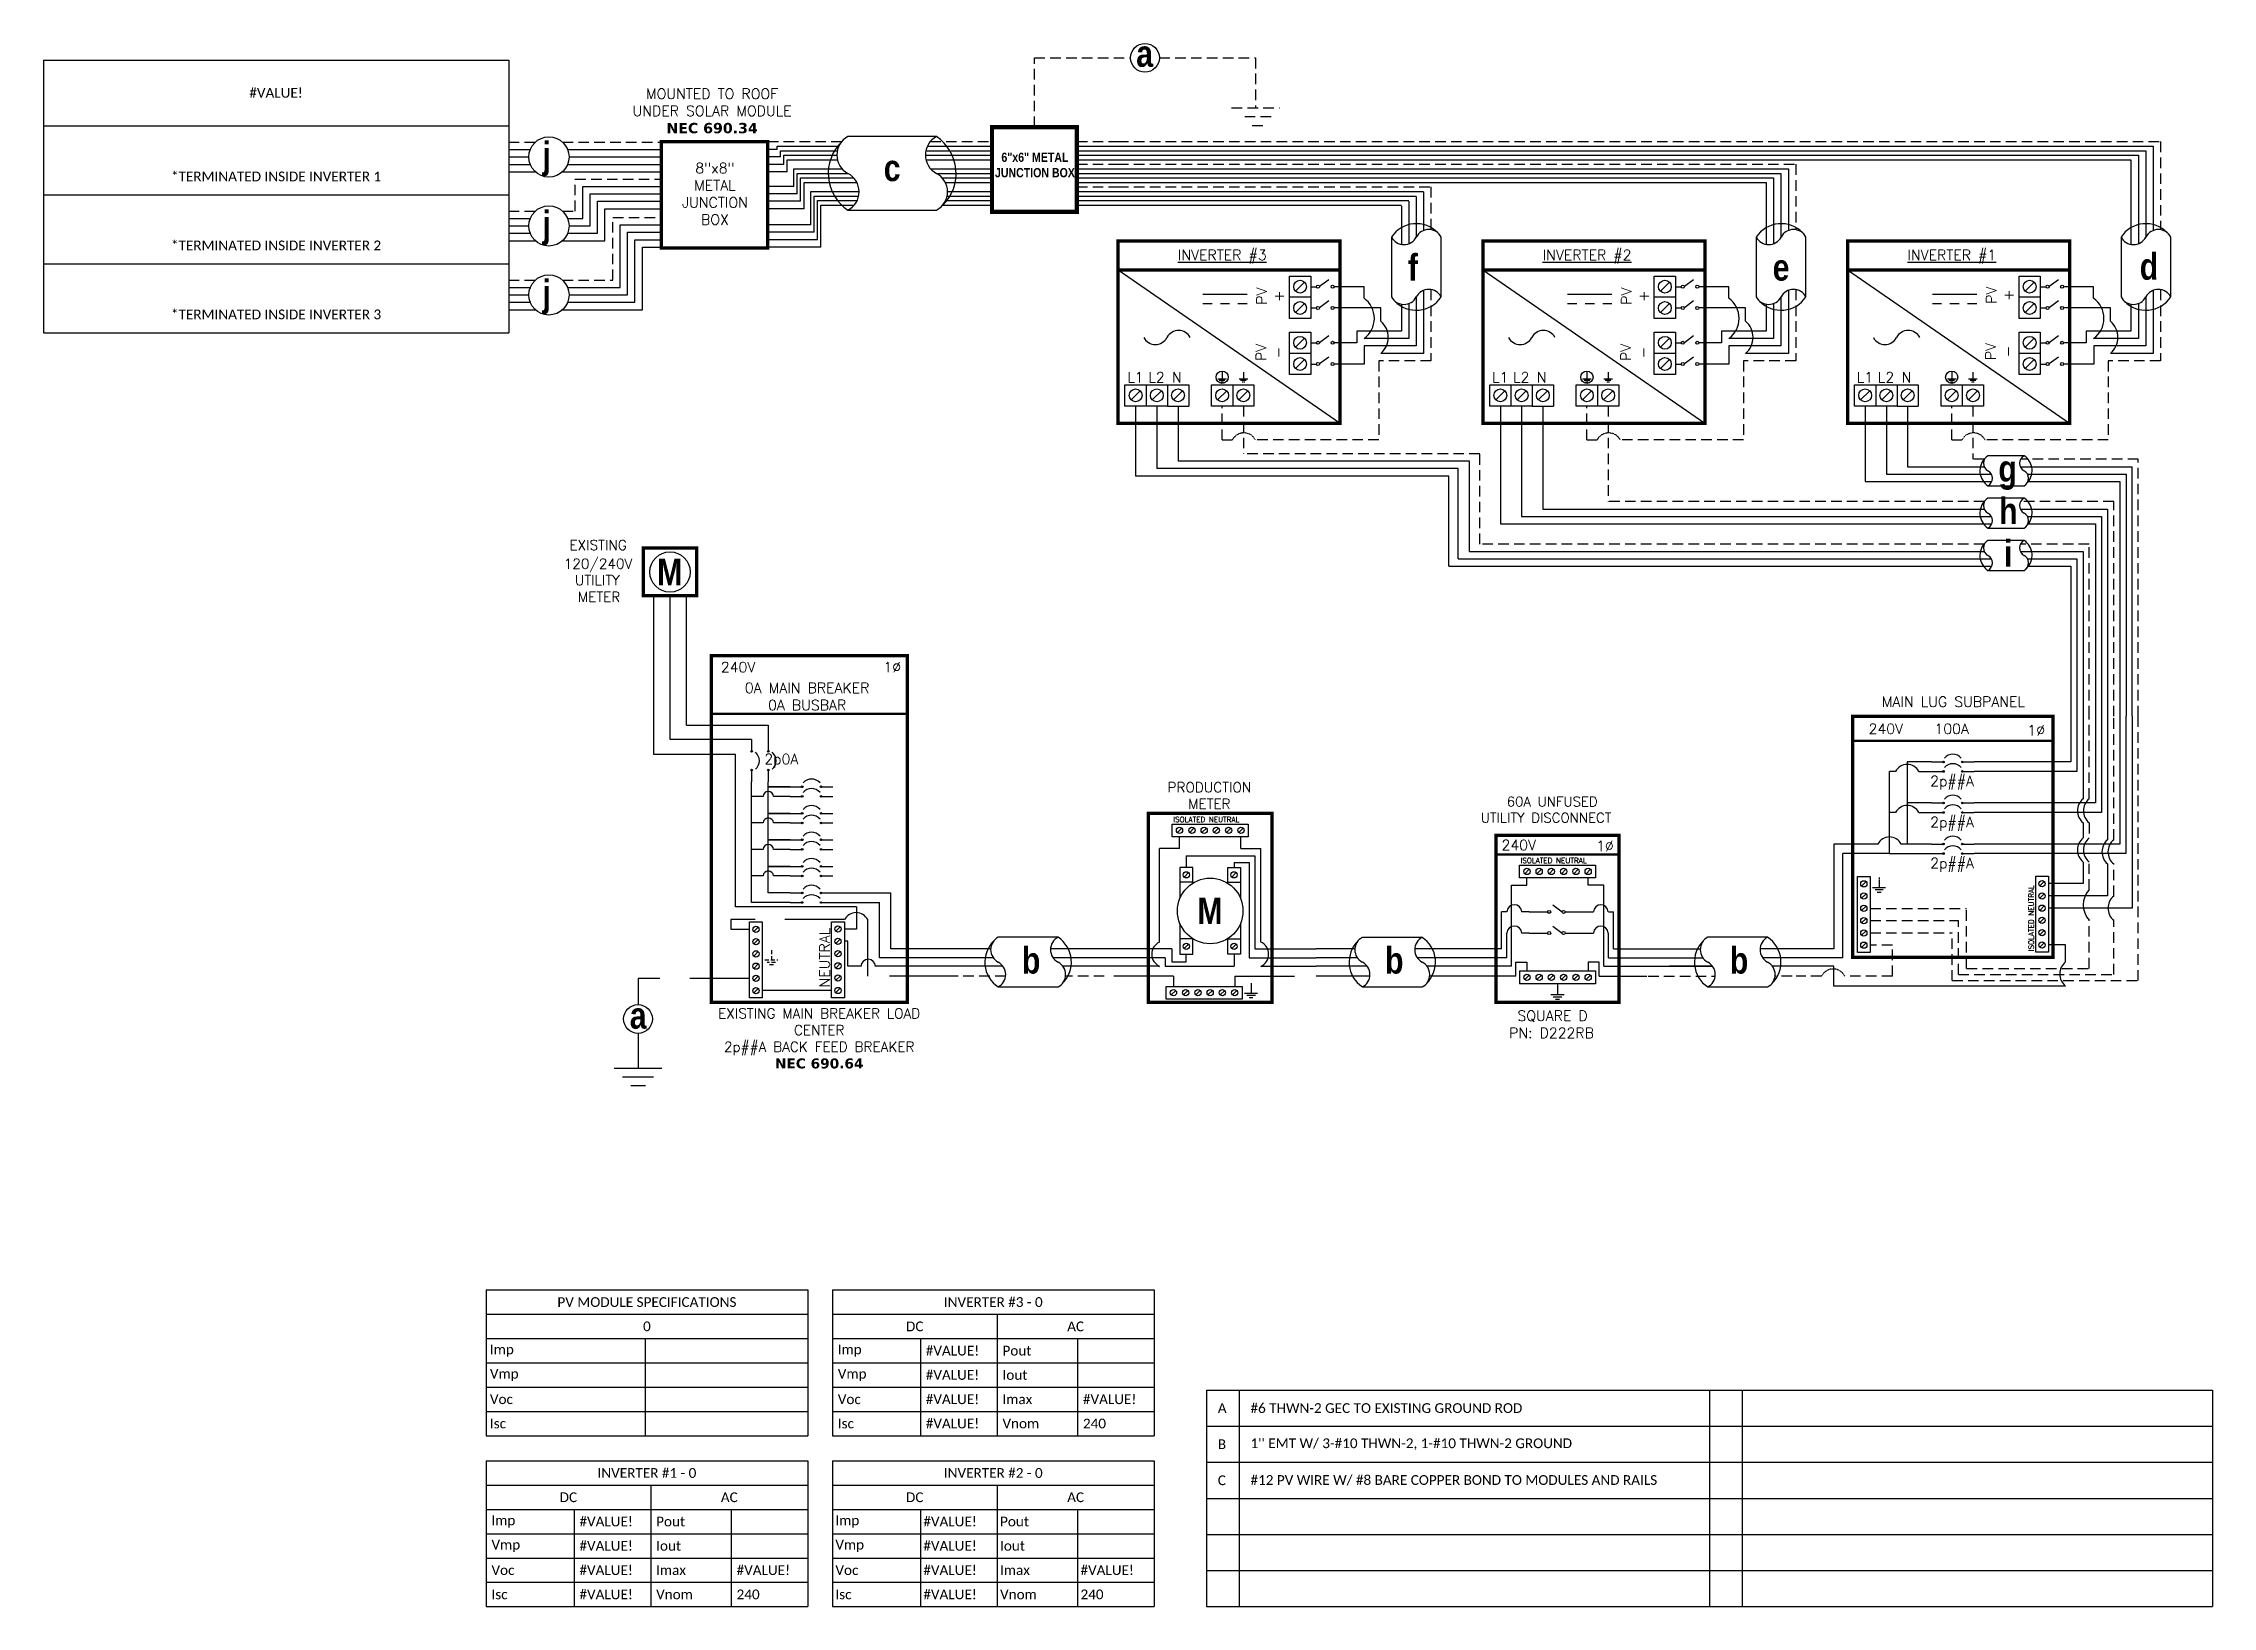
# Model space of a CAD drawing. Header units: feet. Extents: x 18740 to 19510, y 15293 to 15847.
import ezdxf

# ---------------------------------------------------------------- set-up
doc = ezdxf.new("R2010")
doc.units = ezdxf.units.FT
doc.header["$MEASUREMENT"] = 0
doc.linetypes.add('HIDDEN', pattern=[0.375, 0.25, -0.125])
for name, color, linetype in [('ONE LINE BLOCKS', 7, 'Continuous'), ('TABLES', 7, 'Continuous'), ('TEXT', 7, 'Continuous'), ('Z - TITLEBLOCK TXT', 7, 'Continuous')]:
    doc.layers.add(name, color=color, linetype=linetype)
doc.styles.add('ONE LINE TXT', font='techb___.ttf')
doc.styles.get("Standard").update_dxf_attribs({"font": 'simplex.shx'})

msp = doc.modelspace()

# ---------------------------------------------------------------- texts
at = {"layer": 'ONE LINE BLOCKS', "color": 1, "linetype": 'Continuous', "insert": (19091.85, 15808.33), "char_height": 3.2756, "width": 28.3929, "attachment_point": 2, "style": 'ONE LINE TXT'}
msp.add_mtext('6"x6" METAL JUNCTION BOX  ', dxfattribs=at)
at = {"layer": 'TABLES', "color": 1, "linetype": 'Continuous'}
for s, p in [('%%UINVERTER #3', (19142.57, 15770.21)), ('%%UINVERTER #2', (19272, 15770.21)), ('%%UINVERTER #1', (19401.43, 15770.21))]:
    msp.add_text(s, height=3.6576, dxfattribs=at).set_placement(p)
at = {"layer": 'TEXT', "color": 1, "attachment_point": 5}
for s, width, gutter_width, insert, char_height in [(' \\PMOUNTED TO ROOF \\PUNDER SOLAR MODULE\\P{\\fVerdana|b1|i0|c0|p34;NEC 690.34}', 71.6407, 7.17, (18977.3, 15826.15), 3.6576), ('8"x8" METAL JUNCTION BOX ', 0.4767, 7.17, (18978.32, 15793.71), 3.6576), ('L1', 0.1481, 0.75, (19127.52, 15728.63), 3.658), ('L2', 0.1481, 0.75, (19134.98, 15728.66), 3.658), ('N', 0.1481, 0.75, (19142.23, 15728.6), 3.66), ('L1', 0.1481, 0.75, (19256.95, 15728.63), 3.658), ('L2', 0.1481, 0.75, (19264.41, 15728.66), 3.658), ('N', 0.1481, 0.75, (19271.66, 15728.6), 3.66), ('L1', 0.1481, 0.75, (19386.38, 15728.63), 3.658), ('L2', 0.1481, 0.75, (19393.84, 15728.66), 3.658), ('N', 0.1481, 0.75, (19401.09, 15728.6), 3.66)]:
    msp.add_mtext_dynamic_manual_height_columns(s, width=width, gutter_width=gutter_width, heights=[0], dxfattribs=dict(at, insert=insert, char_height=char_height))
at = {"layer": 'TEXT', "color": 1, "char_height": 3.658, "attachment_point": 5, "rotation": 90}
for s, width, insert in [('PV +', 2.8378, (19175.34, 15757.42)), ('PV +', 2.8378, (19304.77, 15757.42)), ('PV +', 2.8378, (19434.21, 15757.76)), ('PV -', 2.8013, (19175.12, 15737.45)), ('PV -', 2.8013, (19304.55, 15737.45)), ('PV -', 2.8013, (19433.98, 15737.78))]:
    msp.add_mtext_dynamic_manual_height_columns(s, width=width, gutter_width=0.75, heights=[0], dxfattribs=dict(at, insert=insert))
at = {"layer": 'Z - TITLEBLOCK TXT', "color": 1, "linetype": 'Continuous', "char_height": 9.3833, "attachment_point": 1, "style": 'ONE LINE TXT'}
for s, insert in [('{\\W1;\\C256;a}', (19127.79, 15848.17)), ('{\\W1;\\C256;j}', (18917.1, 15812.19)), ('{\\W1;\\C256;c}', (19038.19, 15807.61)), ('{\\W1;\\C256;j}', (18917.1, 15787.72)), ('{\\W1;\\C256;f}', (19224.18, 15772.32)), ('{\\W1;\\C256;d}', (19483.86, 15772.66)), ('{\\W1;\\C256;j}', (18917.1, 15763.25)), ('{\\W1;\\C256;e}', (19353.61, 15772.32)), ('{\\W1;\\C256;g}', (19433.71, 15700.94)), ('{\\W1;\\C256;h}', (19433.95, 15685.92)), ('{\\W1;\\C256;i}', (19435.67, 15670.89)), ('{\\W1;\\C256;b}', (19087.22, 15526.49)), ('{\\W1;\\C256;b}', (19216.07, 15526.49)), ('{\\W1;\\C256;b}', (19338.41, 15526.49))]:
    msp.add_mtext_dynamic_manual_height_columns(s, width=0.1385, gutter_width=2.13, heights=[0], dxfattribs=dict(at, insert=insert))

# ---------------------------------------------------------------- blocks, each defined once
blk = doc.blocks.new('*T15')
at = {"layer": 'Z - TITLEBLOCK TXT', "color": 0, "lineweight": -2, "transparency": 16777216}
for p, q in [((0, 0), (165.11, 0)), ((0, 0), (0, -96.74)), ((165.11, 0), (165.11, -96.74)), ((0, -23.32), (165.11, -23.32)), ((0, -47.8), (165.11, -47.8)), ((0, -72.27), (165.11, -72.27)), ((0, -96.74), (165.11, -96.74))]:
    blk.add_line(p, q, dxfattribs=at)
at = {"layer": 'Z - TITLEBLOCK TXT', "color": 0, "linetype": 'Continuous', "transparency": 16777216, "char_height": 3.4544, "width": 156.9097, "attachment_point": 5}
for s, insert in [('{\\fCalibri|b0|i0|c0;#VALUE!', (82.56, -11.66)), ('{\\fCalibri|b0|i0|c0;^J^J*TERMINATED INSIDE INVERTER 1', (82.56, -35.56)), ('{\\fCalibri|b0|i0|c0;^J^J*TERMINATED INSIDE INVERTER 2', (82.56, -60.03)), ('{\\fCalibri|b0|i0|c0;^J^J*TERMINATED INSIDE INVERTER 3', (82.56, -84.5))]:
    blk.add_mtext(s, dxfattribs=dict(at, insert=insert))
blk = doc.blocks.new('*U18')
at = {"layer": 'ONE LINE BLOCKS', "linetype": 'Continuous'}
h = blk.add_hatch(color=1, dxfattribs=at)
h.dxf.hatch_style = 1
edge = h.paths.add_edge_path()
edge.add_arc((32.25, -16.19), 0.291, 0, 360)
h = blk.add_hatch(color=1, dxfattribs=at)
h.dxf.hatch_style = 1
edge = h.paths.add_edge_path()
edge.add_arc((32.25, -19.57), 0.291, 0, 360)
h = blk.add_hatch(color=1, dxfattribs=at)
h.dxf.hatch_style = 1
edge = h.paths.add_edge_path()
edge.add_arc((38.92, -16.19), 0.291, 0, 360)
h = blk.add_hatch(color=1, dxfattribs=at)
h.dxf.hatch_style = 1
edge = h.paths.add_edge_path()
edge.add_arc((38.92, -19.57), 0.291, 0, 360)
h = blk.add_hatch(color=1, dxfattribs=at)
h.dxf.hatch_style = 1
edge = h.paths.add_edge_path()
edge.add_arc((32.25, -30.75), 0.291, 0, 360)
h = blk.add_hatch(color=1, dxfattribs=at)
h.dxf.hatch_style = 1
edge = h.paths.add_edge_path()
edge.add_arc((38.92, -30.75), 0.291, 0, 360)
h = blk.add_hatch(color=1, dxfattribs=at)
h.dxf.hatch_style = 1
edge = h.paths.add_edge_path()
edge.add_arc((32.25, -34.13), 0.291, 0, 360)
h = blk.add_hatch(color=1, dxfattribs=at)
h.dxf.hatch_style = 1
edge = h.paths.add_edge_path()
edge.add_arc((38.92, -34.13), 0.291, 0, 360)
h = blk.add_hatch(color=1, dxfattribs=at)
h.dxf.hatch_style = 1
edge = h.paths.add_edge_path()
edge.add_arc((32.25, -45.31), 0.291, 0, 360)
h = blk.add_hatch(color=1, dxfattribs=at)
h.dxf.hatch_style = 1
edge = h.paths.add_edge_path()
edge.add_arc((38.92, -45.31), 0.291, 0, 360)
h = blk.add_hatch(color=1, dxfattribs=at)
h.dxf.hatch_style = 1
edge = h.paths.add_edge_path()
edge.add_arc((32.25, -48.69), 0.291, 0, 360)
h = blk.add_hatch(color=1, dxfattribs=at)
h.dxf.hatch_style = 1
edge = h.paths.add_edge_path()
edge.add_arc((38.92, -48.69), 0.291, 0, 360)
at = {"color": 7, "linetype": 'Continuous'}
for p, q in [((77.44, 0), (77.44, -16.19)), ((86.14, 0), (86.14, -30.75)), ((94.84, 0), (94.84, -45.31)), ((28.05, -16.19), (19.39, -16.19)), ((19.39, -16.19), (19.39, -30.75)), ((77.44, -16.19), (43.12, -16.19)), ((28.05, -30.75), (19.39, -30.75)), ((19.39, -30.75), (19.39, -45.31)), ((86.14, -30.75), (43.12, -30.75)), ((8.98, -45.31), (-6.7, -45.31)), ((-6.7, -45.31), (-6.7, -82.47)), ((28.05, -45.31), (17.22, -45.31)), ((94.84, -45.31), (43.12, -45.31)), ((-6.7, -82.47), (-20.02, -82.47))]:
    blk.add_line(p, q, dxfattribs=at)
at = {"color": 10, "linetype": 'Continuous'}
for p, q in [((79.61, 0), (79.61, -19.57)), ((88.31, 0), (88.31, -34.13)), ((97.01, 0), (97.01, -48.69)), ((13.1, -34.13), (13.1, -19.57)), ((15.27, -19.57), (13.1, -19.57)), ((23.51, -19.57), (28.05, -19.57)), ((79.61, -19.57), (43.12, -19.57)), ((13.1, -48.69), (13.1, -34.13)), ((15.27, -34.13), (13.1, -34.13)), ((23.51, -34.13), (28.05, -34.13)), ((88.31, -34.13), (43.12, -34.13)), ((13.1, -48.69), (-3.41, -48.69)), ((-3.41, -85.65), (-3.41, -48.69)), ((13.1, -48.69), (28.05, -48.69)), ((97.01, -48.69), (43.12, -48.69)), ((-3.41, -85.65), (-20.02, -85.65))]:
    blk.add_line(p, q, dxfattribs=at)
at = {"color": 253, "linetype": 'Continuous'}
for p, q in [((81.79, 0), (81.79, -29.26)), ((90.49, 0), (90.49, -43.82)), ((99.19, 0), (99.19, -68.07)), ((81.79, -37.81), (81.79, -43.14)), ((81.79, -51.7), (81.79, -59.36)), ((90.49, -52.37), (90.49, -63.71)), ((81.79, -59.36), (69.51, -59.36)), ((90.49, -63.71), (69.51, -63.71)), ((99.19, -68.07), (69.51, -68.07)), ((75.52, -81.12), (69.51, -81.12)), ((75.52, -87.14), (75.52, -81.12)), ((-6.7, -88.69), (-20.02, -88.69)), ((-6.7, -95.69), (-6.7, -88.69)), ((75.52, -95.69), (-6.7, -95.69))]:
    blk.add_line(p, q, dxfattribs=at)
at = {"color": 10, "linetype": 'Continuous'}
for centre in [(19.39, -21.73), (19.39, -36.29)]:
    blk.add_arc(centre, 4.65, 27.66392, 152.33608, dxfattribs=at)
at = {"color": 253, "linetype": 'Continuous'}
for centre in [(85.37, -33.53), (85.37, -47.42), (94.07, -48.09), (79.1, -91.41)]:
    blk.add_arc(centre, 5.58, 129.92155, 230.07845, dxfattribs=at)
at = {"color": 7, "linetype": 'Continuous'}
blk.add_arc((13.1, -47.47), 4.65, 27.66392, 152.33608, dxfattribs=at)
at = {"layer": 'ONE LINE BLOCKS', "lineweight": 50}
blk.add_line((0, -8.7), (71.17, -8.7), dxfattribs=at)
at = {"layer": 'ONE LINE BLOCKS', "lineweight": 50, "const_width": 1.19}
blk.add_lwpolyline([(0, -85.47), (0, 0), (71.17, 0), (71.17, -85.47)], close=True, dxfattribs=at)
at = {"layer": 'TEXT', "color": 92, "linetype": 'HIDDEN', "ltscale": 15}
for p, q in [((83.96, -29.26), (83.96, 0)), ((92.66, -43.82), (92.66, 0)), ((101.36, -93.78), (101.36, 0)), ((83.96, -37.81), (83.96, -43.14)), ((83.96, -61.47), (83.96, -52.37)), ((92.66, -63.79), (92.66, -52.37)), ((6.27, -68.14), (40.48, -68.14)), ((40.48, -89.41), (40.48, -68.14)), ((6.27, -72.49), (37.56, -72.49)), ((6.27, -76.84), (35.36, -76.84)), ((35.36, -93.78), (35.36, -76.84)), ((37.56, -91.6), (37.56, -72.49)), ((83.96, -89.41), (83.96, -72.34)), ((92.66, -91.6), (92.66, -72.34)), ((14.11, -81.19), (6.27, -81.19)), ((14.11, -92.13), (14.11, -81.19)), ((-11.01, -92.13), (-20.02, -92.13)), ((14.11, -92.13), (-2.77, -92.13)), ((37.56, -91.6), (92.66, -91.6)), ((40.48, -89.41), (83.96, -89.41)), ((35.36, -93.78), (101.36, -93.78))]:
    blk.add_line(p, q, dxfattribs=at)
at = {"layer": 'TEXT', "color": 92, "linetype": 'HIDDEN', "flags": 128}
for points in [[(7.04, -60.71), (11.72, -60.71)], [(9.38, -57.21), (9.38, -60.71)], [(10.91, -61.58), (7.85, -61.58)], [(10.1, -62.45), (8.66, -62.45)]]:
    blk.add_lwpolyline(points, dxfattribs=at)
at = {"layer": 'TEXT', "color": 92, "linetype": 'Continuous', "ltscale": 4}
for centre, radius, start, end in [((87.43, -33.53), 5.51, 129.05896, 230.94104), ((87.43, -47.42), 5.51, 129.05896, 230.94104), ((96.13, -48.09), 5.51, 129.05896, 230.94104), ((89.87, -66.9), 8.03, 137.37784, 222.62216), ((96.13, -68.07), 5.51, 129.05896, 230.94104)]:
    blk.add_arc(centre, radius, start, end, dxfattribs=at)
at = {"layer": 'TEXT', "color": 92, "linetype": 'HIDDEN', "ltscale": 0.3}
blk.add_arc((-6.89, -94.29), 4.65, 27.66392, 152.33608, dxfattribs=at)
at = {"layer": 'Z - TITLEBLOCK TXT', "color": 1, "linetype": 'Continuous'}
for p, q in [((1.73, -83.79), (1.73, -56.84)), ((1.73, -56.84), (6.27, -56.84)), ((6.27, -56.84), (6.27, -83.79)), ((64.97, -83.71), (64.97, -56.77)), ((64.97, -56.77), (69.51, -56.77)), ((69.51, -56.77), (69.51, -83.71)), ((6.27, -83.79), (1.73, -83.79)), ((69.51, -83.71), (64.97, -83.71))]:
    blk.add_line(p, q, dxfattribs=at)
at = {"layer": 'Z - TITLEBLOCK TXT', "color": 4, "linetype": 'Continuous'}
for p, q in [((4.79, -58.65), (3.22, -60.22)), ((68.02, -58.58), (66.45, -60.15)), ((4.79, -63), (3.22, -64.57)), ((4.79, -67.35), (3.22, -68.92)), ((68.02, -62.93), (66.45, -64.5)), ((68.02, -67.28), (66.45, -68.85)), ((4.79, -71.7), (3.22, -73.27)), ((4.79, -76.05), (3.22, -77.62)), ((68.02, -71.63), (66.45, -73.2)), ((68.02, -75.98), (66.45, -77.55)), ((4.79, -80.4), (3.22, -81.97)), ((68.02, -80.33), (66.45, -81.9))]:
    blk.add_line(p, q, dxfattribs=at)
at = {"layer": 'Z - TITLEBLOCK TXT', "color": 1, "linetype": 'Continuous', "flags": 128}
for points in [[(28.05, -16.19), (32.25, -16.19)], [(28.05, -16.19), (32.25, -16.19)], [(28.05, -19.57), (32.25, -19.57)], [(28.05, -19.57), (32.25, -19.57)], [(38.92, -16.19), (43.12, -16.19)], [(38.92, -19.57), (43.12, -19.57)], [(28.05, -30.75), (32.25, -30.75)], [(28.05, -30.75), (32.25, -30.75)], [(38.92, -30.75), (43.12, -30.75)], [(28.05, -34.13), (32.25, -34.13)], [(28.05, -34.13), (32.25, -34.13)], [(38.92, -34.13), (43.12, -34.13)], [(28.05, -45.31), (32.25, -45.31)], [(28.05, -45.31), (32.25, -45.31)], [(38.92, -45.31), (43.12, -45.31)], [(28.05, -48.69), (32.25, -48.69)], [(28.05, -48.69), (32.25, -48.69)], [(38.92, -48.69), (43.12, -48.69)]]:
    blk.add_lwpolyline(points, dxfattribs=at)
at = {"layer": 'Z - TITLEBLOCK TXT', "color": 1, "linetype": 'Continuous'}
for centre in [(32.25, -16.19), (32.25, -19.57), (38.92, -16.19), (38.92, -19.57), (32.25, -30.75), (38.92, -30.75), (32.25, -34.13), (38.92, -34.13), (32.25, -45.31), (38.92, -45.31), (32.25, -48.69), (38.92, -48.69)]:
    blk.add_circle(centre, 0.291, dxfattribs=at)
at = {"layer": 'Z - TITLEBLOCK TXT', "color": 4, "linetype": 'Continuous'}
for centre in [(4, -59.44), (67.24, -59.36), (4, -63.79), (4, -68.14), (67.24, -63.71), (67.24, -68.07), (4, -72.49), (4, -76.84), (67.24, -72.42), (67.24, -76.77), (4, -81.19), (67.24, -81.12)]:
    blk.add_circle(centre, 1.11, dxfattribs=at)
at = {"layer": 'Z - TITLEBLOCK TXT', "color": 1, "linetype": 'Continuous'}
for centre in [(35.58, -17.38), (35.58, -20.76), (35.58, -31.94), (35.58, -35.32), (35.58, -46.5), (35.58, -49.88)]:
    blk.add_arc(centre, 3.93, 40.3392, 139.6608, dxfattribs=at)
at = {"layer": 'TABLES', "color": 1, "linetype": 'Continuous'}
for p in [(27.55, -24.8), (27.55, -39.36), (27.55, -53.92)]:
    blk.add_text('2p##A', height=3.658, dxfattribs=at).set_placement(p)
at = {"layer": 'TABLES', "color": 4, "linetype": 'Continuous'}
blk.add_text('ISOLATED NEUTRAL', height=1.8743, rotation=90, dxfattribs=at).set_placement((64.31, -83.35))
at = {"layer": 'TEXT', "color": 1, "attachment_point": 5}
for s, width, gutter_width, insert, char_height in [('MAIN LUG SUBPANEL ', 62.3984, 7.17, (35.78, 5.18), 3.6576), ('240V', 0.1481, 0.75, (11.79, -4.45), 3.658), ('100A', 0.1481, 0.75, (35.17, -4.45), 3.658), ('1∅', 0.1481, 0.75, (65.15, -4.96), 3.658)]:
    blk.add_mtext_dynamic_manual_height_columns(s, width=width, gutter_width=gutter_width, heights=[0], dxfattribs=dict(at, insert=insert, char_height=char_height))
blk = doc.blocks.new('M_METER PAN')
at = {"color": 253, "linetype": 'Continuous'}
for p, q in [((4.73, 8.02), (4.73, 8.75)), ((8.59, 8.02), (8.59, 8.75)), ((4.73, 8.02), (3.48, 8.02)), ((3.48, 2.14), (3.48, 8.02)), ((8.59, 8.02), (9.84, 8.02)), ((9.84, 2.14), (9.84, 8.02)), ((3.48, 0.61), (0, 0.61)), ((9.84, 0.61), (13.32, 0.61))]:
    blk.add_line(p, q, dxfattribs=at)
at = {"color": 7, "linetype": 'Continuous'}
for p, q in [((5.16, 7.56), (5.16, 6.82)), ((5.16, 7.56), (9.47, 7.56)), ((9.47, 7.56), (9.47, 1.71)), ((4.25, 1.71), (0, 1.71)), ((4.25, 1.71), (4.25, 0.9)), ((5.16, 0.9), (5.16, 1.37)), ((9.47, 1.71), (13.32, 1.71)), ((4.25, 0.9), (5.16, 0.9))]:
    blk.add_line(p, q, dxfattribs=at)
at = {"color": 10, "linetype": 'Continuous'}
for p, q in [((8.16, 7.14), (8.16, 6.82)), ((8.16, 7.14), (9.12, 7.14)), ((9.12, 7.14), (9.12, 1.15)), ((8.16, 1.37), (8.16, 0.61)), ((3.83, 1.15), (0, 1.15)), ((3.83, 1.15), (3.83, 0.61)), ((3.83, 0.61), (8.16, 0.61)), ((9.12, 1.15), (13.32, 1.15))]:
    blk.add_line(p, q, dxfattribs=at)
at = {"color": 1, "linetype": 'Continuous'}
for p, q in [((5.57, 5.9), (4.76, 5.9)), ((7.76, 5.9), (8.56, 5.9)), ((5.57, 2.33), (4.76, 2.33)), ((7.76, 2.33), (8.56, 2.33))]:
    blk.add_line(p, q, dxfattribs=at)
at = {"color": 253, "linetype": 'Continuous'}
for centre, start, end in [((3.82, 1.37), 113.9997, 246.0003), ((9.5, 1.37), 293.9997, 66.0003)]:
    blk.add_arc(centre, 0.835, start, end, dxfattribs=at)
at = {"layer": 'ONE LINE BLOCKS', "lineweight": 50, "const_width": 0.21}
blk.add_lwpolyline([(2.77, -1.65), (2.77, 10.22), (10.55, 10.22), (10.55, -1.65)], close=True, dxfattribs=at)
at = {"layer": 'TEXT', "color": 92, "linetype": 'HIDDEN', "ltscale": 15}
for p, q in [((4.35, 0), (0, 0)), ((4.35, 0), (4.35, -0.65)), ((8.2, 0), (8.2, -0.65)), ((8.2, 0), (13.32, 0))]:
    blk.add_line(p, q, dxfattribs=at)
at = {"layer": 'TEXT', "color": 92, "linetype": 'Continuous', "flags": 128}
for points in [[(8.81, -1.08), (9.64, -1.08)], [(9.5, -1.23), (8.96, -1.23)], [(9.23, -0.46), (9.23, -1.08)], [(9.35, -1.38), (9.1, -1.38)]]:
    blk.add_lwpolyline(points, dxfattribs=at)
at = {"layer": 'TEXT', "linetype": 'Continuous'}
blk.add_circle((6.66, 4.09), 2.06, dxfattribs=at)
at = {"layer": 'Z - TITLEBLOCK TXT', "color": 1, "linetype": 'Continuous'}
for p, q in [((4.27, 8.75), (4.27, 9.55)), ((4.27, 9.55), (9.05, 9.55)), ((9.05, 9.55), (9.05, 8.75)), ((9.05, 8.75), (4.27, 8.75)), ((4.76, 6.82), (4.76, 4.89)), ((5.57, 6.82), (4.76, 6.82)), ((5.57, 5.84), (5.57, 6.82)), ((7.76, 5.84), (7.76, 6.82)), ((7.76, 6.82), (8.56, 6.82)), ((8.56, 6.82), (8.56, 4.89)), ((4.76, 3.3), (4.76, 1.37)), ((8.56, 3.3), (8.56, 1.37)), ((4.76, 1.37), (5.57, 1.37)), ((5.57, 1.37), (5.57, 2.35)), ((7.76, 1.37), (7.76, 2.35)), ((8.56, 1.37), (7.76, 1.37)), ((3.89, -1.45), (3.89, -0.65)), ((3.89, -0.65), (8.66, -0.65)), ((8.66, -0.65), (8.66, -1.45)), ((8.66, -1.45), (3.89, -1.45))]:
    blk.add_line(p, q, dxfattribs=at)
at = {"layer": 'Z - TITLEBLOCK TXT', "color": 4, "linetype": 'Continuous'}
for p, q in [((4.87, 9.29), (4.6, 9.01)), ((5.64, 9.29), (5.37, 9.01)), ((6.42, 9.29), (6.14, 9.01)), ((7.19, 9.29), (6.91, 9.01)), ((7.96, 9.29), (7.68, 9.01)), ((8.73, 9.29), (8.45, 9.01)), ((5.3, 6.5), (5.02, 6.22)), ((8.3, 6.5), (8.02, 6.22)), ((5.3, 2.01), (5.02, 1.73)), ((8.3, 2.01), (8.02, 1.73)), ((4.49, -0.91), (4.21, -1.19)), ((5.26, -0.91), (4.98, -1.19)), ((6.03, -0.91), (5.75, -1.19)), ((6.8, -0.91), (6.52, -1.19)), ((7.57, -0.91), (7.29, -1.19)), ((8.34, -0.91), (8.06, -1.19))]:
    blk.add_line(p, q, dxfattribs=at)
for centre in [(4.73, 9.15), (5.51, 9.15), (6.28, 9.15), (7.05, 9.15), (7.82, 9.15), (8.59, 9.15), (5.16, 6.36), (8.16, 6.36), (5.16, 1.87), (8.16, 1.87), (4.35, -1.05), (5.12, -1.05), (5.89, -1.05), (6.66, -1.05), (7.43, -1.05), (8.2, -1.05)]:
    blk.add_circle(centre, 0.197, dxfattribs=at)
at = {"layer": 'TABLES', "color": 4, "linetype": 'Continuous'}
blk.add_text('ISOLATED NEUTRAL', height=0.3321, dxfattribs=at).set_placement((4.34, 9.67))
at = {"layer": 'TEXT', "color": 1, "insert": (6.61, 11.34), "char_height": 0.6278, "attachment_point": 5}
blk.add_mtext_dynamic_manual_height_columns('PRODUCTION METER', width=1.3203, gutter_width=7.17, heights=[0], dxfattribs=at)
at = {"layer": 'Z - TITLEBLOCK TXT', "color": 253, "linetype": 'Continuous', "style": 'ONE LINE TXT'}
blk.add_text('M', height=1.66, dxfattribs=at).set_placement((5.85, 3.26))
blk = doc.blocks.new('*U17')
at = {"color": 0}
blk.add_blockref('M_METER PAN', (0, 0), dxfattribs=at)
blk = doc.blocks.new('*U9')
at = {"color": 7, "linetype": 'Continuous'}
for p, q in [((2.44, 1.71), (0, 1.71)), ((6.67, 2.43), (2.91, 2.43)), ((9.57, 1.71), (6.2, 1.71)), ((2.91, -0.69), (6.67, -0.69))]:
    blk.add_line(p, q, dxfattribs=at)
at = {"color": 10, "linetype": 'Continuous'}
for p, q in [((2.59, 1.15), (0, 1.15)), ((9.57, 1.15), (6.35, 1.15))]:
    blk.add_line(p, q, dxfattribs=at)
at = {"color": 253, "linetype": 'Continuous'}
for p, q in [((3.21, 0.61), (0, 0.61)), ((9.57, 0.61), (6.97, 0.61))]:
    blk.add_line(p, q, dxfattribs=at)
at = {"color": 7, "linetype": 'Continuous'}
for centre, start, end in [((3.94, 0.87), 133.9732, 236.4265), ((5.63, 0.87), 313.9732, 56.4265)]:
    blk.add_arc(centre, 1.87, start, end, dxfattribs=at)
at = {"layer": 'TEXT', "color": 92, "linetype": 'HIDDEN', "ltscale": 15}
for p, q in [((3.37, 0), (0, 0)), ((9.57, 0), (7.14, 0))]:
    blk.add_line(p, q, dxfattribs=at)
at = {"layer": 'Z - TITLEBLOCK TXT', "linetype": 'Continuous'}
for centre, start, end in [((3.31, 1.65), 117.6639, 242.3361), ((7.08, 1.65), 117.6639, 242.3361), ((2.5, 0.09), 297.6639, 62.3361), ((6.26, 0.09), 297.6639, 62.3361)]:
    blk.add_arc(centre, 0.882, start, end, dxfattribs=at)
blk = doc.blocks.new('M_MAIN BREAKER')
at = {"layer": 'ONE LINE BLOCKS', "linetype": 'Continuous'}
h = blk.add_hatch(color=1, dxfattribs=at)
h.dxf.hatch_style = 1
edge = h.paths.add_edge_path()
edge.add_arc((-12.42, 14.12), 0.0515, 0, 360)
h = blk.add_hatch(color=1, dxfattribs=at)
h.dxf.hatch_style = 1
edge = h.paths.add_edge_path()
edge.add_arc((-11.37, 14.12), 0.0515, 0, 360)
h = blk.add_hatch(color=1, dxfattribs=at)
h.dxf.hatch_style = 1
edge = h.paths.add_edge_path()
edge.add_arc((-12.42, 12.94), 0.0515, 0, 360)
h = blk.add_hatch(color=1, dxfattribs=at)
h.dxf.hatch_style = 1
edge = h.paths.add_edge_path()
edge.add_arc((-11.37, 12.94), 0.0515, 0, 360)
h = blk.add_hatch(color=1, dxfattribs=at)
h.dxf.hatch_style = 1
edge = h.paths.add_edge_path()
edge.add_arc((-9.24, 11.89), 0.0515, 0, 360)
h = blk.add_hatch(color=1, dxfattribs=at)
h.dxf.hatch_style = 1
edge = h.paths.add_edge_path()
edge.add_arc((-9.24, 11.29), 0.0515, 0, 360)
h = blk.add_hatch(color=1, dxfattribs=at)
h.dxf.hatch_style = 1
edge = h.paths.add_edge_path()
edge.add_arc((-8.06, 11.89), 0.0515, 0, 360)
h = blk.add_hatch(color=1, dxfattribs=at)
h.dxf.hatch_style = 1
edge = h.paths.add_edge_path()
edge.add_arc((-8.06, 11.29), 0.0515, 0, 360)
h = blk.add_hatch(color=1, dxfattribs=at)
h.dxf.hatch_style = 1
edge = h.paths.add_edge_path()
edge.add_arc((-9.24, 10.22), 0.0515, 0, 360)
h = blk.add_hatch(color=1, dxfattribs=at)
h.dxf.hatch_style = 1
edge = h.paths.add_edge_path()
edge.add_arc((-9.24, 9.62), 0.0515, 0, 360)
h = blk.add_hatch(color=1, dxfattribs=at)
h.dxf.hatch_style = 1
edge = h.paths.add_edge_path()
edge.add_arc((-8.06, 10.22), 0.0515, 0, 360)
h = blk.add_hatch(color=1, dxfattribs=at)
h.dxf.hatch_style = 1
edge = h.paths.add_edge_path()
edge.add_arc((-8.06, 9.62), 0.0515, 0, 360)
h = blk.add_hatch(color=1, dxfattribs=at)
h.dxf.hatch_style = 1
edge = h.paths.add_edge_path()
edge.add_arc((-9.24, 8.56), 0.0515, 0, 360)
h = blk.add_hatch(color=1, dxfattribs=at)
h.dxf.hatch_style = 1
edge = h.paths.add_edge_path()
edge.add_arc((-8.06, 8.56), 0.0515, 0, 360)
h = blk.add_hatch(color=1, dxfattribs=at)
h.dxf.hatch_style = 1
edge = h.paths.add_edge_path()
edge.add_arc((-9.24, 7.96), 0.0515, 0, 360)
h = blk.add_hatch(color=1, dxfattribs=at)
h.dxf.hatch_style = 1
edge = h.paths.add_edge_path()
edge.add_arc((-9.24, 6.89), 0.0515, 0, 360)
h = blk.add_hatch(color=1, dxfattribs=at)
h.dxf.hatch_style = 1
edge = h.paths.add_edge_path()
edge.add_arc((-8.06, 7.96), 0.0515, 0, 360)
h = blk.add_hatch(color=1, dxfattribs=at)
h.dxf.hatch_style = 1
edge = h.paths.add_edge_path()
edge.add_arc((-8.06, 6.89), 0.0515, 0, 360)
h = blk.add_hatch(color=1, dxfattribs=at)
h.dxf.hatch_style = 1
edge = h.paths.add_edge_path()
edge.add_arc((-9.24, 6.29), 0.0515, 0, 360)
h = blk.add_hatch(color=1, dxfattribs=at)
h.dxf.hatch_style = 1
edge = h.paths.add_edge_path()
edge.add_arc((-8.06, 6.29), 0.0515, 0, 360)
h = blk.add_hatch(color=1, dxfattribs=at)
h.dxf.hatch_style = 1
edge = h.paths.add_edge_path()
edge.add_arc((-9.24, 5.22), 0.0515, 0, 360)
h = blk.add_hatch(color=1, dxfattribs=at)
h.dxf.hatch_style = 1
edge = h.paths.add_edge_path()
edge.add_arc((-9.24, 4.62), 0.0515, 0, 360)
h = blk.add_hatch(color=1, dxfattribs=at)
h.dxf.hatch_style = 1
edge = h.paths.add_edge_path()
edge.add_arc((-8.06, 5.22), 0.0515, 0, 360)
h = blk.add_hatch(color=1, dxfattribs=at)
h.dxf.hatch_style = 1
edge = h.paths.add_edge_path()
edge.add_arc((-8.06, 4.62), 0.0515, 0, 360)
at = {"color": 10, "linetype": 'Continuous'}
for p, q in [((-4.38, 1.15), (-4.38, 4.62)), ((-3.66, 4.62), (-3.66, 4.62)), ((-3.66, 4.62), (-3.66, 4.62)), ((0, 1.15), (-4.38, 1.15))]:
    blk.add_line(p, q, dxfattribs=at)
at = {"color": 7, "linetype": 'Continuous'}
for p, q in [((-3.67, 1.71), (-3.67, 5.22)), ((0, 1.71), (-3.67, 1.71))]:
    blk.add_line(p, q, dxfattribs=at)
at = {"color": 253, "linetype": 'Continuous'}
for p, q in [((-6.38, 2.18), (-6.59, 2.18)), ((-6.38, 0.61), (-6.38, 2.18)), ((-5.56, 0.61), (-6.38, 0.61)), ((0, 0.61), (-4.63, 0.61))]:
    blk.add_line(p, q, dxfattribs=at)
at = {"color": 7, "linetype": 'Continuous'}
blk.add_circle((-19.56, -2.7), 0.906, dxfattribs=at)
at = {"color": 253, "linetype": 'Continuous'}
blk.add_arc((-5.09, 0.58), 0.468, 3.2819, 176.7181, dxfattribs=at)
at = {"layer": 'ONE LINE BLOCKS', "lineweight": 50}
for p, q in [((-19.22, 23.9), (-19.22, 26.89)), ((-19.22, 26.89), (-15.88, 26.89)), ((-15.88, 26.89), (-15.88, 23.9)), ((-15.88, 23.9), (-19.22, 23.9)), ((-14.96, 16.47), (-2.64, 16.47))]:
    blk.add_line(p, q, dxfattribs=at)
at = {"layer": 'ONE LINE BLOCKS', "lineweight": 50, "const_width": 0.21}
for points in [[(-19.22, 23.9), (-19.22, 26.89), (-15.88, 26.89), (-15.88, 23.9)], [(-14.96, -1.65), (-14.96, 20.13), (-2.64, 20.13), (-2.64, -1.65)]]:
    blk.add_lwpolyline(points, close=True, dxfattribs=at)
at = {"layer": 'TEXT', "color": 92, "linetype": 'HIDDEN', "ltscale": 15}
for p, q in [((-13.72, 3.55), (-13.72, 2.94)), ((-6.58, 3.55), (-13.72, 3.55)), ((-13.72, 2.94), (-12.56, 2.94)), ((-5.12, 0), (-5.12, 3.55)), ((0, 0), (-5.12, 0)), ((-12.56, -0.15), (-19.56, -0.15)), ((-19.56, -0.15), (-19.56, -1.8)), ((-19.56, -3.61), (-19.56, -5.8))]:
    blk.add_line(p, q, dxfattribs=at)
at = {"layer": 'TEXT', "color": 92, "linetype": 'Continuous', "ltscale": 15}
blk.add_line((-7.4, -0.92), (-11.75, -0.92), dxfattribs=at)
at = {"layer": 'TEXT', "color": 92, "linetype": 'HIDDEN', "flags": 128}
for points in [[(-11.18, 1.63), (-11.18, 1.01)], [(-11.59, 1.01), (-10.77, 1.01)], [(-10.91, 0.85), (-11.45, 0.85)], [(-11.05, 0.7), (-11.31, 0.7)]]:
    blk.add_lwpolyline(points, dxfattribs=at)
at = {"layer": 'TEXT', "color": 92, "linetype": 'Continuous', "ltscale": 4, "flags": 128}
for points in [[(-21.06, -5.8), (-18.06, -5.8)], [(-18.58, -6.36), (-20.54, -6.36)], [(-19.1, -6.91), (-20.02, -6.91)]]:
    blk.add_lwpolyline(points, dxfattribs=at)
at = {"layer": 'TEXT', "linetype": 'Continuous'}
blk.add_circle((-17.55, 25.39), 1.27, dxfattribs=at)
at = {"layer": 'TEXT', "color": 92, "linetype": 'Continuous', "ltscale": 0.3}
blk.add_arc((-5.85, 3.16), 0.824, 27.6639, 152.3361, dxfattribs=at)
at = {"layer": 'Z - TITLEBLOCK TXT', "color": 253, "linetype": 'Continuous'}
for p, q in [((-18.57, 13.92), (-18.57, 23.9)), ((-13.44, 13.92), (-18.57, 13.92)), ((-13.44, 4.34), (-13.44, 13.92)), ((-5.83, 4.34), (-13.44, 4.34)), ((-5.83, 4.34), (-5.83, 2.95)), ((-5.83, 2.95), (-6.59, 2.95))]:
    blk.add_line(p, q, dxfattribs=at)
at = {"layer": 'Z - TITLEBLOCK TXT', "color": 10, "linetype": 'Continuous'}
for p, q in [((-17.55, 14.87), (-17.55, 23.9)), ((-12.42, 14.87), (-17.55, 14.87)), ((-12.42, 4.62), (-12.42, 12.2)), ((-11.7, 11.29), (-12.42, 11.29)), ((-9.99, 11.29), (-11.04, 11.29)), ((-11.7, 9.62), (-12.42, 9.62)), ((-9.99, 9.62), (-11.04, 9.62)), ((-11.7, 7.96), (-12.42, 7.96)), ((-9.99, 7.96), (-11.04, 7.96)), ((-11.7, 6.29), (-12.42, 6.29)), ((-9.99, 6.29), (-11.04, 6.29)), ((-9.99, 4.62), (-12.42, 4.62)), ((-7.32, 4.62), (-4.38, 4.62))]:
    blk.add_line(p, q, dxfattribs=at)
at = {"layer": 'Z - TITLEBLOCK TXT', "color": 7, "linetype": 'Continuous'}
for p, q in [((-16.52, 15.77), (-16.52, 23.9)), ((-16.52, 15.77), (-11.37, 15.77)), ((-11.37, 15.77), (-11.37, 14.87)), ((-11.37, 11.89), (-11.37, 12.2)), ((-11.37, 10.22), (-11.37, 11.89)), ((-11.37, 11.89), (-9.99, 11.89)), ((-9.99, 11.89), (-11.37, 11.89)), ((-11.37, 8.56), (-11.37, 10.22)), ((-11.37, 10.22), (-9.99, 10.22)), ((-9.99, 10.22), (-11.37, 10.22)), ((-11.37, 6.89), (-11.37, 8.56)), ((-11.37, 8.56), (-9.99, 8.56)), ((-9.99, 8.56), (-11.37, 8.56)), ((-11.37, 5.22), (-11.37, 6.89)), ((-11.37, 6.89), (-9.99, 6.89)), ((-9.99, 6.89), (-11.37, 6.89)), ((-9.99, 5.22), (-11.37, 5.22)), ((-7.32, 5.22), (-3.67, 5.22))]:
    blk.add_line(p, q, dxfattribs=at)
at = {"layer": 'Z - TITLEBLOCK TXT', "color": 1, "linetype": 'Continuous'}
for p, q in [((-12.56, -1.38), (-12.56, 3.4)), ((-12.56, 3.4), (-11.75, 3.4)), ((-11.75, 3.4), (-11.75, -1.38)), ((-7.4, -1.37), (-7.4, 3.41)), ((-7.4, 3.41), (-6.59, 3.41)), ((-6.59, 3.41), (-6.59, -1.37)), ((-11.75, -1.38), (-12.56, -1.38)), ((-6.59, -1.37), (-7.4, -1.37))]:
    blk.add_line(p, q, dxfattribs=at)
at = {"layer": 'Z - TITLEBLOCK TXT', "color": 4, "linetype": 'Continuous'}
for p, q in [((-12.01, 3.07), (-12.29, 2.8)), ((-6.85, 3.09), (-7.13, 2.81)), ((-12.01, 2.3), (-12.29, 2.03)), ((-12.01, 1.53), (-12.29, 1.25)), ((-6.85, 2.32), (-7.13, 2.04)), ((-6.85, 1.55), (-7.13, 1.27)), ((-12.01, 0.76), (-12.29, 0.48)), ((-6.85, 0.78), (-7.13, 0.5)), ((-6.85, 0), (-7.13, -0.27)), ((-12.01, -0.01), (-12.29, -0.29)), ((-12.01, -0.78), (-12.29, -1.06)), ((-6.85, -0.77), (-7.13, -1.04))]:
    blk.add_line(p, q, dxfattribs=at)
at = {"layer": 'Z - TITLEBLOCK TXT', "color": 1, "linetype": 'Continuous', "flags": 128}
for points in [[(-12.42, 14.87), (-12.42, 14.12)], [(-12.42, 14.87), (-12.42, 14.12)], [(-11.37, 14.87), (-11.37, 14.12)], [(-11.37, 14.87), (-11.37, 14.12)], [(-12.42, 12.94), (-12.42, 12.2)], [(-11.37, 12.94), (-11.37, 12.2)], [(-9.99, 11.89), (-9.24, 11.89)], [(-9.99, 11.89), (-9.24, 11.89)], [(-9.99, 11.29), (-9.24, 11.29)], [(-9.99, 11.29), (-9.24, 11.29)], [(-8.06, 11.89), (-7.32, 11.89)], [(-8.06, 11.29), (-7.32, 11.29)], [(-9.99, 10.22), (-9.24, 10.22)], [(-9.99, 10.22), (-9.24, 10.22)], [(-9.99, 9.62), (-9.24, 9.62)], [(-9.99, 9.62), (-9.24, 9.62)], [(-8.06, 10.22), (-7.32, 10.22)], [(-8.06, 9.62), (-7.32, 9.62)], [(-9.99, 8.56), (-9.24, 8.56)], [(-9.99, 8.56), (-9.24, 8.56)], [(-8.06, 8.56), (-7.32, 8.56)], [(-9.99, 7.96), (-9.24, 7.96)], [(-9.99, 7.96), (-9.24, 7.96)], [(-9.99, 6.89), (-9.24, 6.89)], [(-9.99, 6.89), (-9.24, 6.89)], [(-8.06, 7.96), (-7.32, 7.96)], [(-8.06, 6.89), (-7.32, 6.89)], [(-9.99, 6.29), (-9.24, 6.29)], [(-9.99, 6.29), (-9.24, 6.29)], [(-8.06, 6.29), (-7.32, 6.29)], [(-9.99, 5.22), (-9.24, 5.22)], [(-9.99, 5.22), (-9.24, 5.22)], [(-9.99, 4.62), (-9.24, 4.62)], [(-9.99, 4.62), (-9.24, 4.62)], [(-8.06, 5.22), (-7.32, 5.22)], [(-8.06, 4.62), (-7.32, 4.62)]]:
    blk.add_lwpolyline(points, dxfattribs=at)
at = {"layer": 'Z - TITLEBLOCK TXT', "color": 1, "linetype": 'Continuous'}
for centre in [(-12.42, 14.12), (-11.37, 14.12), (-12.42, 12.94), (-11.37, 12.94), (-9.24, 11.89), (-9.24, 11.29), (-8.06, 11.89), (-8.06, 11.29), (-9.24, 10.22), (-9.24, 9.62), (-8.06, 10.22), (-8.06, 9.62), (-9.24, 8.56), (-8.06, 8.56), (-9.24, 7.96), (-9.24, 6.89), (-8.06, 7.96), (-8.06, 6.89), (-9.24, 6.29), (-8.06, 6.29), (-9.24, 5.22), (-9.24, 4.62), (-8.06, 5.22), (-8.06, 4.62)]:
    blk.add_circle(centre, 0.0515, dxfattribs=at)
at = {"layer": 'Z - TITLEBLOCK TXT', "color": 4, "linetype": 'Continuous'}
for centre in [(-12.15, 2.94), (-6.99, 2.95), (-12.15, 2.16), (-12.15, 1.39), (-6.99, 2.18), (-6.99, 1.41), (-12.15, 0.62), (-12.15, -0.15), (-6.99, 0.64), (-6.99, -0.13), (-12.15, -0.92), (-6.99, -0.91)]:
    blk.add_circle(centre, 0.197, dxfattribs=at)
at = {"layer": 'Z - TITLEBLOCK TXT', "color": 1, "linetype": 'Continuous'}
for centre, start, end in [((-12.63, 13.53), 310.3392, 49.6608), ((-11.58, 13.53), 310.3392, 49.6608), ((-8.65, 11.68), 40.3392, 139.6608), ((-8.65, 11.08), 40.3392, 139.6608), ((-8.65, 10.01), 40.3392, 139.6608), ((-8.65, 9.41), 40.3392, 139.6608), ((-8.65, 8.34), 40.3392, 139.6608), ((-8.65, 7.75), 40.3392, 139.6608), ((-8.65, 6.68), 40.3392, 139.6608), ((-8.65, 6.08), 40.3392, 139.6608), ((-8.65, 5.01), 40.3392, 139.6608), ((-8.65, 4.41), 40.3392, 139.6608)]:
    blk.add_arc(centre, 0.697, start, end, dxfattribs=at)
at = {"layer": 'Z - TITLEBLOCK TXT', "color": 10, "linetype": 'Continuous'}
for centre in [(-11.37, 11.27), (-11.37, 9.6), (-11.37, 7.94), (-11.37, 6.27)]:
    blk.add_arc(centre, 0.332, 3.2937, 176.7063, dxfattribs=at)
at = {"layer": 'TABLES', "color": 1, "linetype": 'Continuous'}
blk.add_text('NEUTRAL', height=0.648, rotation=90, dxfattribs=at).set_placement((-7.51, -0.72))
at = {"layer": 'TEXT', "color": 1}
for s, p in [('EXISTING', (-23.87, 26.77)), ('120/240V', (-24.23, 25.6)), ('UTILITY', (-23.53, 24.56)), ('METER', (-23.34, 23.51))]:
    blk.add_text(s, height=0.628, dxfattribs=at).set_placement(p)
at = {"layer": 'TEXT', "color": 1, "attachment_point": 5}
for s, width, gutter_width, heights, insert, char_height in [('240V', 0.1481, 0.75, [0], (-13.27, 19.41), 0.648), ('1∅', 0.1481, 0.75, [0], (-3.58, 19.41), 0.648), ('0A MAIN BREAKER\\P0A BUSBAR', 11.199, 0.75, [0], (-8.93, 17.57), 0.648), ('2p0A', 0.1481, 0.75, [0], (-10.55, 13.53), 0.648), ('EXISTING MAIN BREAKER LOAD CENTER\\P2p##A BACK FEED BREAKER\\P{\\fVerdana|b1|i0|c0|p34;NEC 690.64}', 14.144, 7.17, [12.8], (-8.17, -3.93), 0.6278)]:
    blk.add_mtext_dynamic_manual_height_columns(s, width=width, gutter_width=gutter_width, heights=heights, dxfattribs=dict(at, insert=insert, char_height=char_height))
at = {"layer": 'Z - TITLEBLOCK TXT', "color": 253, "linetype": 'Continuous', "style": 'ONE LINE TXT'}
blk.add_text('M', height=1.66, dxfattribs=at).set_placement((-18.36, 24.56))
at = {"layer": 'Z - TITLEBLOCK TXT', "color": 1, "linetype": 'Continuous', "insert": (-20.08, -1.65), "char_height": 1.6624, "attachment_point": 1, "style": 'ONE LINE TXT'}
blk.add_mtext_dynamic_manual_height_columns('{\\W1;\\C256;a}', width=0.1385, gutter_width=2.13, heights=[0], dxfattribs=at)
blk = doc.blocks.new('*U16')
at = {"color": 155, "true_color": 0x647190}
blk.add_blockref('M_MAIN BREAKER', (0, 0), dxfattribs=at)
blk = doc.blocks.new('*T10')
at = {"layer": 'Z - TITLEBLOCK TXT', "color": 0, "lineweight": -2, "transparency": 16777216}
for p, q in [((0, 0), (114.19, 0)), ((0, 0), (0, -51.7)), ((114.19, 0), (114.19, -51.7)), ((0, -8.62), (114.19, -8.62)), ((58.43, -8.62), (58.43, -51.7)), ((0, -17.23), (114.19, -17.23)), ((31.22, -17.23), (31.22, -51.7)), ((86.98, -17.23), (86.98, -51.7)), ((0, -25.85), (114.19, -25.85)), ((0, -34.47), (114.19, -34.47)), ((0, -43.08), (114.19, -43.08)), ((0, -51.7), (114.19, -51.7))]:
    blk.add_line(p, q, dxfattribs=at)
at = {"layer": 'Z - TITLEBLOCK TXT', "color": 0, "linetype": 'Continuous', "transparency": 16777216, "char_height": 3.4544}
for s, insert, width, attachment_point in [('{\\fCalibri|b0|i0|c0;INVERTER #1 - 0', (57.09, -4.31), 110.3293, 5), ('{\\fCalibri|b0|i0|c0;DC', (29.22, -12.93), 54.5755, 5), ('{\\fCalibri|b0|i0|c0;AC', (86.31, -12.93), 51.8976, 5), ('{\\fCalibri|b0|i0|c0;Imp', (1.93, -21.54), 27.3681, 4), ('{\\fCalibri|b0|i0|c0;#VALUE!', (33.15, -21.54), 23.3513, 4), ('{\\fCalibri|b0|i0|c0;Pout', (60.36, -21.54), 24.6902, 4), ('{\\fCalibri|b0|i0|c0;', (88.91, -21.54), 23.3513, 4), ('{\\fCalibri|b0|i0|c0;Vmp', (1.93, -30.16), 27.3681, 4), ('{\\fCalibri|b0|i0|c0;#VALUE!', (33.15, -30.16), 23.3513, 4), ('{\\fCalibri|b0|i0|c0;Iout', (60.36, -30.16), 24.6902, 4), ('{\\fCalibri|b0|i0|c0;', (88.91, -30.16), 23.3513, 4), ('{\\fCalibri|b0|i0|c0;Voc', (1.93, -38.78), 27.3681, 4), ('{\\fCalibri|b0|i0|c0;#VALUE!', (33.15, -38.78), 23.3513, 4), ('{\\fCalibri|b0|i0|c0;Imax', (60.36, -38.78), 24.6902, 4), ('{\\fCalibri|b0|i0|c0;#VALUE!', (88.91, -38.78), 23.3513, 4), ('{\\fCalibri|b0|i0|c0;Isc', (1.93, -47.39), 27.3681, 4), ('{\\fCalibri|b0|i0|c0;#VALUE!', (33.15, -47.39), 23.3513, 4), ('{\\fCalibri|b0|i0|c0;Vnom', (60.36, -47.39), 24.6902, 4), ('{\\fCalibri|b0|i0|c0;240', (88.91, -47.39), 23.3513, 4)]:
    blk.add_mtext(s, dxfattribs=dict(at, insert=insert, width=width, attachment_point=attachment_point))
blk = doc.blocks.new('*T11')
at = {"layer": 'Z - TITLEBLOCK TXT', "color": 0, "lineweight": -2, "transparency": 16777216}
for p, q in [((0, 0), (114.19, 0)), ((0, 0), (0, -51.7)), ((114.19, 0), (114.19, -51.7)), ((0, -8.62), (114.19, -8.62)), ((58.43, -8.62), (58.43, -51.7)), ((0, -17.23), (114.19, -17.23)), ((31.22, -17.23), (31.22, -51.7)), ((86.98, -17.23), (86.98, -51.7)), ((0, -25.85), (114.19, -25.85)), ((0, -34.47), (114.19, -34.47)), ((0, -43.08), (114.19, -43.08)), ((0, -51.7), (114.19, -51.7))]:
    blk.add_line(p, q, dxfattribs=at)
at = {"layer": 'Z - TITLEBLOCK TXT', "color": 0, "linetype": 'Continuous', "transparency": 16777216, "char_height": 3.4544}
for s, insert, width, attachment_point in [('{\\fCalibri|b0|i0|c0;INVERTER #2 - 0', (57.09, -4.31), 112.0547, 5), ('{\\fCalibri|b0|i0|c0;DC', (29.22, -12.93), 56.3009, 5), ('{\\fCalibri|b0|i0|c0;AC', (86.31, -12.93), 53.623, 5), ('{\\fCalibri|b0|i0|c0;Imp', (1.07, -21.54), 29.0935, 4), ('{\\fCalibri|b0|i0|c0;#VALUE!', (32.29, -21.54), 25.0767, 4), ('{\\fCalibri|b0|i0|c0;Pout', (59.5, -21.54), 26.4156, 4), ('{\\fCalibri|b0|i0|c0;', (88.04, -21.54), 25.0767, 4), ('{\\fCalibri|b0|i0|c0;Vmp', (1.07, -30.16), 29.0935, 4), ('{\\fCalibri|b0|i0|c0;#VALUE!', (32.29, -30.16), 25.0767, 4), ('{\\fCalibri|b0|i0|c0;Iout', (59.5, -30.16), 26.4156, 4), ('{\\fCalibri|b0|i0|c0;', (88.04, -30.16), 25.0767, 4), ('{\\fCalibri|b0|i0|c0;Voc', (1.07, -38.78), 29.0935, 4), ('{\\fCalibri|b0|i0|c0;#VALUE!', (32.29, -38.78), 25.0767, 4), ('{\\fCalibri|b0|i0|c0;Imax', (59.5, -38.78), 26.4156, 4), ('{\\fCalibri|b0|i0|c0;#VALUE!', (88.04, -38.78), 25.0767, 4), ('{\\fCalibri|b0|i0|c0;Isc', (1.07, -47.39), 29.0935, 4), ('{\\fCalibri|b0|i0|c0;#VALUE!', (32.29, -47.39), 25.0767, 4), ('{\\fCalibri|b0|i0|c0;Vnom', (59.5, -47.39), 26.4156, 4), ('{\\fCalibri|b0|i0|c0;240', (88.04, -47.39), 25.0767, 4)]:
    blk.add_mtext(s, dxfattribs=dict(at, insert=insert, width=width, attachment_point=attachment_point))
blk = doc.blocks.new('*T12')
at = {"layer": 'Z - TITLEBLOCK TXT', "color": 0, "lineweight": -2, "transparency": 16777216}
for p, q in [((0, 0), (114.19, 0)), ((0, 0), (0, -51.7)), ((114.19, 0), (114.19, -51.7)), ((0, -8.62), (114.19, -8.62)), ((58.43, -8.62), (58.43, -51.7)), ((0, -17.23), (114.19, -17.23)), ((31.22, -17.23), (31.22, -51.7)), ((86.98, -17.23), (86.98, -51.7)), ((0, -25.85), (114.19, -25.85)), ((0, -34.47), (114.19, -34.47)), ((0, -43.08), (114.19, -43.08)), ((0, -51.7), (114.19, -51.7))]:
    blk.add_line(p, q, dxfattribs=at)
at = {"layer": 'Z - TITLEBLOCK TXT', "color": 0, "linetype": 'Continuous', "transparency": 16777216, "char_height": 3.4544}
for s, insert, width, attachment_point in [('{\\fCalibri|b0|i0|c0;INVERTER #3 - 0', (57.09, -4.31), 110.3293, 5), ('{\\fCalibri|b0|i0|c0;DC', (29.22, -12.93), 54.5755, 5), ('{\\fCalibri|b0|i0|c0;AC', (86.31, -12.93), 51.8976, 5), ('{\\fCalibri|b0|i0|c0;Imp', (1.93, -21.54), 27.3681, 4), ('{\\fCalibri|b0|i0|c0;#VALUE!', (33.15, -21.54), 23.3513, 4), ('{\\fCalibri|b0|i0|c0;Pout', (60.36, -21.54), 24.6902, 4), ('{\\fCalibri|b0|i0|c0;', (88.91, -21.54), 23.3513, 4), ('{\\fCalibri|b0|i0|c0;Vmp', (1.93, -30.16), 27.3681, 4), ('{\\fCalibri|b0|i0|c0;#VALUE!', (33.15, -30.16), 23.3513, 4), ('{\\fCalibri|b0|i0|c0;Iout', (60.36, -30.16), 24.6902, 4), ('{\\fCalibri|b0|i0|c0;', (88.91, -30.16), 23.3513, 4), ('{\\fCalibri|b0|i0|c0;Voc', (1.93, -38.78), 27.3681, 4), ('{\\fCalibri|b0|i0|c0;#VALUE!', (33.15, -38.78), 23.3513, 4), ('{\\fCalibri|b0|i0|c0;Imax', (60.36, -38.78), 24.6902, 4), ('{\\fCalibri|b0|i0|c0;#VALUE!', (88.91, -38.78), 23.3513, 4), ('{\\fCalibri|b0|i0|c0;Isc', (1.93, -47.39), 27.3681, 4), ('{\\fCalibri|b0|i0|c0;#VALUE!', (33.15, -47.39), 23.3513, 4), ('{\\fCalibri|b0|i0|c0;Vnom', (60.36, -47.39), 24.6902, 4), ('{\\fCalibri|b0|i0|c0;240', (88.91, -47.39), 23.3513, 4)]:
    blk.add_mtext(s, dxfattribs=dict(at, insert=insert, width=width, attachment_point=attachment_point))
blk = doc.blocks.new('*T13')
at = {"layer": 'Z - TITLEBLOCK TXT', "color": 0, "lineweight": -2, "transparency": 16777216}
for p, q in [((0, 0), (114.19, 0)), ((0, 0), (0, -51.69)), ((114.19, 0), (114.19, -51.69)), ((0, -8.62), (114.19, -8.62)), ((0, -17.23), (114.19, -17.23)), ((56.41, -17.23), (56.41, -51.69)), ((0, -25.85), (114.19, -25.85)), ((0, -34.46), (114.19, -34.46)), ((0, -43.08), (114.19, -43.08)), ((0, -51.69), (114.19, -51.69))]:
    blk.add_line(p, q, dxfattribs=at)
at = {"layer": 'Z - TITLEBLOCK TXT', "color": 0, "linetype": 'Continuous', "transparency": 16777216, "char_height": 3.4544}
for s, insert, width, attachment_point in [('{\\fCalibri|b0|i0|c0;PV MODULE SPECIFICATIONS', (57.09, -4.31), 111.433, 5), ('{\\fCalibri|b0|i0|c0;0', (57.09, -12.92), 111.433, 5), ('{\\fCalibri|b0|i0|c0;Imp', (1.38, -21.54), 53.6551, 4), ('{\\fCalibri|b0|i0|c0;', (57.78, -21.54), 55.0254, 4), ('{\\fCalibri|b0|i0|c0;Vmp', (1.38, -30.15), 53.6551, 4), ('{\\fCalibri|b0|i0|c0;', (57.78, -30.15), 55.0254, 4), ('{\\fCalibri|b0|i0|c0;Voc', (1.38, -38.77), 53.6551, 4), ('{\\fCalibri|b0|i0|c0;Isc', (1.38, -47.39), 53.6551, 4), ('{\\fCalibri|b0|i0|c0;', (57.78, -38.77), 55.0254, 4), ('{\\fCalibri|b0|i0|c0;', (57.78, -47.39), 55.0254, 4)]:
    blk.add_mtext(s, dxfattribs=dict(at, insert=insert, width=width, attachment_point=attachment_point))
blk = doc.blocks.new('*T14')
at = {"linetype": 'ByBlock', "lineweight": -2, "transparency": 16777216}
for p, q in [((0, 0), (357.03, 0)), ((0, 0), (0, -76.8)), ((11.58, 0), (11.58, -76.8)), ((178.51, 0), (178.51, -76.8)), ((190.1, 0), (190.1, -76.8)), ((357.03, 0), (357.03, -76.8)), ((0, -12.8), (357.03, -12.8)), ((0, -25.61), (357.03, -25.61)), ((0, -38.41), (357.03, -38.41)), ((0, -51.22), (357.03, -51.22)), ((0, -64.02), (357.03, -64.02)), ((0, -76.8), (357.03, -76.8))]:
    blk.add_line(p, q, dxfattribs=at)
at = {"color": 0, "linetype": 'Continuous', "transparency": 16777216, "char_height": 3.4544, "attachment_point": 4}
for s, insert, width in [('{\\fCalibri|b0|i0|c0;A', (4.06, -6.4), 3.4544), ('{\\fCalibri|b0|i0|c0;#6 THWN-2 GEC TO EXISTING GROUND ROD', (15.65, -6.4), 158.8026), ('{\\fCalibri|b0|i0|c0;', (182.58, -6.4), 3.4544), ('{\\fCalibri|b0|i0|c0;', (194.16, -6.4), 158.8095), ('{\\fCalibri|b0|i0|c0;B', (4.06, -19.21), 3.4544), ("{\\fCalibri|b0|i0|c0;1'' EMT W/ 3-#10 THWN-2, 1-#10 THWN-2 GROUND", (15.65, -19.21), 158.8026), ('{\\fCalibri|b0|i0|c0;', (182.58, -19.21), 3.4544), ('{\\fCalibri|b0|i0|c0;', (194.16, -19.21), 158.8095), ('{\\fCalibri|b0|i0|c0;C', (4.06, -32.01), 3.4544), ('{\\fCalibri|b0|i0|c0;#12 PV WIRE W/ #8 BARE COPPER BOND TO MODULES AND RAILS', (15.65, -32.01), 158.8026), ('{\\fCalibri|b0|i0|c0;', (182.58, -32.01), 3.4544), ('{\\fCalibri|b0|i0|c0;', (194.16, -32.01), 158.8095), ('{\\fCalibri|b0|i0|c0;', (4.06, -44.82), 3.4544), ('{\\fCalibri|b0|i0|c0;', (15.65, -44.82), 158.8026), ('{\\fCalibri|b0|i0|c0;', (182.58, -44.82), 3.4544), ('{\\fCalibri|b0|i0|c0;', (194.16, -44.82), 158.8095), ('{\\fCalibri|b0|i0|c0;', (4.06, -57.62), 3.4544), ('{\\fCalibri|b0|i0|c0;', (15.65, -57.62), 158.8026), ('{\\fCalibri|b0|i0|c0;', (182.58, -57.62), 3.4544), ('{\\fCalibri|b0|i0|c0;', (194.16, -57.62), 158.8095), ('{\\fCalibri|b0|i0|c0;', (4.06, -70.41), 3.4544), ('{\\fCalibri|b0|i0|c0;', (15.65, -70.41), 158.8026), ('{\\fCalibri|b0|i0|c0;', (182.58, -70.41), 3.4544), ('{\\fCalibri|b0|i0|c0;', (194.16, -70.41), 158.8095)]:
    blk.add_mtext(s, dxfattribs=dict(at, insert=insert, width=width))
blk = doc.blocks.new('M_UTILITY DISCONNECT')
at = {"color": 253, "linetype": 'Continuous'}
for p, q in [((2.7, 0.61), (2.7, 5.71)), ((2.7, 5.71), (3.67, 5.71)), ((3.67, 5.71), (3.67, 6.17)), ((7.52, 5.71), (7.52, 6.17)), ((8.5, 5.71), (7.52, 5.71)), ((8.5, 0.61), (8.5, 5.71)), ((2.7, 0.61), (0, 0.61)), ((8.5, 0.61), (11.2, 0.61))]:
    blk.add_line(p, q, dxfattribs=at)
at = {"color": 7, "linetype": 'Continuous'}
for p, q in [((2.08, 1.71), (2.08, 4.03)), ((2.41, 4.03), (2.08, 4.03)), ((3.81, 4.03), (3.34, 4.03)), ((7.39, 4.03), (7.85, 4.03)), ((8.79, 4.03), (9.12, 4.03)), ((9.12, 1.71), (9.12, 4.03)), ((2.08, 1.71), (0, 1.71)), ((9.12, 1.71), (11.2, 1.71))]:
    blk.add_line(p, q, dxfattribs=at)
at = {"color": 10, "linetype": 'Continuous'}
for p, q in [((2.41, 1.15), (2.41, 2.7)), ((3.81, 2.7), (3.34, 2.7)), ((7.39, 2.7), (7.85, 2.7)), ((8.79, 1.15), (8.79, 2.7)), ((2.41, 1.15), (0, 1.15)), ((8.79, 1.15), (11.2, 1.15))]:
    blk.add_line(p, q, dxfattribs=at)
at = {"color": 7, "linetype": 'Continuous'}
for centre in [(2.88, 4.01), (8.32, 4.01)]:
    blk.add_arc(centre, 0.468, 3.2819, 176.7181, dxfattribs=at)
at = {"color": 10, "linetype": 'Continuous'}
for centre in [(2.88, 2.67), (8.32, 2.67)]:
    blk.add_arc(centre, 0.468, 3.2819, 176.7181, dxfattribs=at)
at = {"layer": 'ONE LINE BLOCKS', "lineweight": 50}
blk.add_line((1.73, 7.64), (9.46, 7.64), dxfattribs=at)
at = {"layer": 'ONE LINE BLOCKS', "lineweight": 50, "const_width": 0.21}
blk.add_lwpolyline([(1.73, -1.65), (1.73, 8.84), (9.46, 8.84), (9.46, -1.65)], close=True, dxfattribs=at)
at = {"layer": 'TEXT', "color": 92, "linetype": 'HIDDEN', "ltscale": 15}
for p, q in [((2.98, 0), (0, 0)), ((2.98, 0), (2.98, 0.87)), ((2.98, 0.87), (3.67, 0.87)), ((3.67, 0.87), (3.67, 0.32)), ((8.22, 0.87), (7.52, 0.87)), ((7.52, 0.87), (7.52, 0.32)), ((8.22, 0), (8.22, 0.87)), ((8.22, 0), (11.2, 0))]:
    blk.add_line(p, q, dxfattribs=at)
at = {"layer": 'TEXT', "color": 92, "linetype": 'Continuous', "flags": 128}
for points in [[(5.18, -1.16), (6.01, -1.16)], [(5.87, -1.32), (5.33, -1.32)], [(5.6, -0.54), (5.6, -1.16)], [(5.72, -1.47), (5.47, -1.47)]]:
    blk.add_lwpolyline(points, dxfattribs=at)
at = {"layer": 'Z - TITLEBLOCK TXT', "color": 1, "linetype": 'Continuous'}
for p, q in [((3.21, 6.17), (3.21, 6.97)), ((3.21, 6.97), (7.98, 6.97)), ((7.98, 6.97), (7.98, 6.17)), ((7.98, 6.17), (3.21, 6.17)), ((5.31, 4.47), (5.89, 4.04)), ((3.81, 4.03), (4.97, 4.03)), ((5.31, 3.13), (5.89, 2.7)), ((6.08, 4.03), (7.39, 4.03)), ((3.81, 2.7), (4.97, 2.7)), ((6.08, 2.7), (7.39, 2.7)), ((3.21, 0.32), (7.98, 0.32)), ((3.21, 0.32), (3.21, -0.49)), ((7.98, 0.32), (7.98, -0.49)), ((7.98, -0.49), (3.21, -0.49))]:
    blk.add_line(p, q, dxfattribs=at)
at = {"layer": 'Z - TITLEBLOCK TXT', "color": 4, "linetype": 'Continuous'}
for p, q in [((3.81, 6.71), (3.53, 6.43)), ((4.58, 6.71), (4.3, 6.43)), ((5.35, 6.71), (5.07, 6.43)), ((6.12, 6.71), (5.84, 6.43)), ((6.89, 6.71), (6.61, 6.43)), ((7.66, 6.71), (7.39, 6.43)), ((3.81, 0.06), (3.53, -0.22)), ((4.58, 0.06), (4.3, -0.22)), ((5.35, 0.06), (5.07, -0.22)), ((6.12, 0.06), (5.84, -0.22)), ((6.89, 0.06), (6.61, -0.22)), ((7.66, 0.06), (7.39, -0.22))]:
    blk.add_line(p, q, dxfattribs=at)
for centre in [(3.67, 6.57), (4.44, 6.57), (5.21, 6.57), (5.98, 6.57), (6.75, 6.57), (7.52, 6.57), (3.67, -0.08), (4.44, -0.08), (5.21, -0.08), (5.98, -0.08), (6.75, -0.08), (7.52, -0.08)]:
    blk.add_circle(centre, 0.197, dxfattribs=at)
at = {"layer": 'Z - TITLEBLOCK TXT', "color": 1, "linetype": 'Continuous'}
for centre in [(5.07, 4.03), (5.98, 4.03), (5.07, 2.7), (5.98, 2.7)]:
    blk.add_circle(centre, 0.0959, dxfattribs=at)
at = {"layer": 'TABLES', "color": 4, "linetype": 'Continuous'}
blk.add_text('ISOLATED NEUTRAL', height=0.3321, dxfattribs=at).set_placement((3.27, 7.09))
at = {"layer": 'TEXT', "color": 1}
for s, width, gutter_width, heights, insert, char_height, attachment_point in [('\\A1;\\pi2.3006; 60A UNFUSED \\P\\pi1.0912;UTILITY DISCONNECT', 11.508, 0, [1.92], (-0.32, 11.27), 0.612, 1), ('240V', 0.1481, 0.75, [0], (3.16, 8.23), 0.648, 5), ('1∅', 0.1481, 0.75, [0], (8.58, 8.17), 0.648, 5), ('\\A1;\\pi1.5665,t4.8065;SQUARE D\\P\\pi1.042,t4.282;PN: D222RB', 8.0394, 0.203, [2.35], (1.51, -2.17), 0.648, 1)]:
    blk.add_mtext_dynamic_manual_height_columns(s, width=width, gutter_width=gutter_width, heights=heights, dxfattribs=dict(at, insert=insert, char_height=char_height, attachment_point=attachment_point))

# ---------------------------------------------------------------- linework, layer by layer
at = {"color": 7, "linetype": 'Continuous'}
for p, q in [((18905.14, 15809.42), (18912.95, 15809.42)), ((18926.04, 15809.42), (18959.29, 15809.42)), ((19000.43, 15809.42), (18997.07, 15809.42)), ((19000.43, 15810.62), (19022.26, 15810.62)), ((19000.43, 15809.42), (19000.43, 15810.62)), ((19056.92, 15814.01), (19025.51, 15814.01)), ((19053.68, 15810.62), (19076.62, 15810.62)), ((19106.72, 15810.62), (19121.36, 15810.62)), ((19121.36, 15810.62), (19488.61, 15810.62)), ((19488.61, 15810.62), (19488.61, 15780.7)), ((18905.14, 15804.18), (18912.95, 15804.18)), ((18926.04, 15804.18), (18959.29, 15804.18)), ((19002.81, 15804.18), (18997.07, 15804.18)), ((19002.81, 15807.41), (19021.56, 15807.41)), ((19002.81, 15804.18), (19002.81, 15807.41)), ((19006.36, 15802.59), (19023.43, 15802.59)), ((19006.36, 15796.31), (19006.36, 15802.59)), ((19052.98, 15807.41), (19076.62, 15807.41)), ((19054.85, 15802.59), (19076.62, 15802.59)), ((19106.72, 15807.41), (19121.36, 15807.41)), ((19106.72, 15802.59), (19121.36, 15802.59)), ((19121.36, 15807.41), (19483.37, 15807.41)), ((19121.36, 15802.59), (19359.18, 15802.58)), ((19359.18, 15802.58), (19359.18, 15780.7)), ((19483.37, 15807.41), (19483.37, 15776.04)), ((18931.39, 15784.95), (18931.39, 15796.31)), ((18931.39, 15796.31), (18959.29, 15796.31)), ((19006.36, 15796.31), (18997.07, 15796.31)), ((19008.73, 15799.37), (19027.56, 15799.37)), ((19008.73, 15791.07), (19008.73, 15799.37)), ((19012.29, 15794.54), (19029.45, 15794.54)), ((19012.29, 15782.7), (19012.29, 15794.54)), ((19058.98, 15799.37), (19076.62, 15799.37)), ((19060.86, 15794.54), (19076.62, 15794.54)), ((19106.72, 15799.37), (19121.36, 15799.37)), ((19106.72, 15794.54), (19121.36, 15794.54)), ((19121.36, 15799.37), (19353.93, 15799.37)), ((19121.36, 15794.54), (19229.75, 15794.54)), ((19229.75, 15794.45), (19229.75, 15780.7)), ((19353.93, 15799.37), (19353.93, 15776.04)), ((18936.63, 15779.71), (18936.63, 15791.07)), ((18936.63, 15791.07), (18959.29, 15791.07)), ((19008.73, 15791.07), (18997.07, 15791.07)), ((19014.66, 15791.33), (19028.75, 15791.33)), ((19014.66, 15777.45), (19014.66, 15791.33)), ((19025.51, 15787.94), (19056.92, 15787.94)), ((19060.16, 15791.33), (19076.62, 15791.33)), ((19106.72, 15791.33), (19121.36, 15791.33)), ((19121.36, 15791.33), (19224.5, 15791.33)), ((19224.5, 15791.07), (19224.5, 15776.04)), ((18905.14, 15784.95), (18912.95, 15784.95)), ((18905.14, 15779.71), (18912.95, 15779.71)), ((18926.04, 15784.95), (18931.39, 15784.95)), ((18926.04, 15779.71), (18936.63, 15779.71)), ((18944.7, 15760.48), (18944.7, 15782.7)), ((18944.7, 15782.7), (18959.29, 15782.7)), ((19012.29, 15782.7), (18997.07, 15782.7)), ((18949.94, 15755.24), (18949.94, 15777.45)), ((18949.94, 15777.45), (18959.29, 15777.45)), ((19014.66, 15777.45), (18997.07, 15777.45)), ((19218.37, 15778.39), (19218.37, 15757.15)), ((19235.99, 15757.15), (19235.99, 15778.39)), ((19347.8, 15778.39), (19347.8, 15757.15)), ((19365.42, 15757.15), (19365.42, 15778.39)), ((19477.23, 15778.39), (19477.23, 15757.15)), ((19494.86, 15757.15), (19494.86, 15778.39)), ((18905.14, 15760.48), (18912.95, 15760.48)), ((18926.04, 15760.48), (18944.7, 15760.48)), ((19208.62, 15760.78), (19197.99, 15760.78)), ((19208.62, 15756.67), (19208.62, 15760.78)), ((19229.75, 15759.46), (19229.75, 15737.12)), ((19338.05, 15760.78), (19327.42, 15760.78)), ((19338.05, 15756.67), (19338.05, 15760.78)), ((19359.18, 15759.46), (19359.18, 15737.12)), ((19467.48, 15760.78), (19456.85, 15760.78)), ((19467.48, 15756.67), (19467.48, 15760.78)), ((19488.61, 15759.46), (19488.61, 15737.12)), ((18905.14, 15755.24), (18912.95, 15755.24)), ((18926.04, 15755.24), (18949.94, 15755.24)), ((19214.58, 15753.24), (19197.99, 15753.24)), ((19214.58, 15748.52), (19214.58, 15753.24)), ((19224.5, 15754.79), (19224.5, 15742.37)), ((19344.01, 15753.24), (19327.42, 15753.24)), ((19344.01, 15748.52), (19344.01, 15753.24)), ((19353.93, 15754.79), (19353.93, 15742.37)), ((19473.44, 15753.24), (19456.85, 15753.24)), ((19473.44, 15748.52), (19473.44, 15753.24)), ((19483.37, 15754.79), (19483.37, 15742.37)), ((19224.5, 15742.37), (19208.62, 15742.37)), ((19353.93, 15742.37), (19338.05, 15742.37)), ((19483.37, 15742.37), (19467.48, 15742.37)), ((19229.75, 15737.12), (19214.58, 15737.12)), ((19359.18, 15737.12), (19344.01, 15737.12)), ((19488.61, 15737.12), (19473.44, 15737.12)), ((19127.58, 15718.45), (19127.58, 15693.6)), ((19257.01, 15718.45), (19257.01, 15676.64)), ((19386.44, 15718.45), (19386.44, 15691.66)), ((19442.82, 15700.82), (19430, 15700.82)), ((19238.77, 15693.6), (19127.58, 15693.6)), ((19238.77, 15661.61), (19238.77, 15693.6)), ((19386.44, 15691.66), (19431.37, 15691.66)), ((19430, 15690.19), (19442.82, 15690.19)), ((19444.18, 15691.66), (19476.81, 15691.66)), ((19476.81, 15691.66), (19476.81, 15608.38)), ((19442.82, 15685.79), (19430, 15685.79)), ((19257.01, 15676.64), (19431.37, 15676.64)), ((19430, 15675.16), (19442.82, 15675.16)), ((19444.18, 15676.64), (19468.11, 15676.64)), ((19468.11, 15676.64), (19468.11, 15608.38)), ((19442.82, 15670.77), (19430, 15670.77)), ((19238.77, 15661.61), (19431.37, 15661.61)), ((19430, 15660.14), (19442.82, 15660.14)), ((19444.18, 15661.61), (19459.41, 15661.61)), ((19459.41, 15661.61), (19459.41, 15608.38)), ((19076.15, 15525.91), (19061.43, 15525.91)), ((19100.05, 15529.98), (19078.81, 15529.98)), ((19116.45, 15525.91), (19097.4, 15525.91)), ((19308.89, 15525.91), (19327.93, 15525.91)), ((19351.83, 15529.98), (19330.58, 15529.98)), ((19361.95, 15525.91), (19349.17, 15525.91)), ((19078.81, 15512.35), (19100.05, 15512.35)), ((19330.58, 15512.35), (19351.83, 15512.35))]:
    msp.add_line(p, q, dxfattribs=at)
at = {"color": 253, "linetype": 'Continuous'}
for p, q in [((18905.14, 15806.8), (18912.26, 15806.8)), ((18926.54, 15806.8), (18959.29, 15806.8)), ((19001.62, 15806.8), (18997.07, 15806.8)), ((19001.62, 15809.02), (19021.72, 15809.02)), ((19001.62, 15806.8), (19001.62, 15809.02)), ((19003.99, 15805.8), (19021.76, 15805.8)), ((19003.99, 15801.56), (19003.99, 15805.8)), ((19053.14, 15809.02), (19076.62, 15809.01)), ((19053.17, 15805.8), (19076.62, 15805.8)), ((19106.72, 15809.02), (19121.36, 15809.02)), ((19106.72, 15805.8), (19121.36, 15805.8)), ((19121.36, 15809.02), (19485.99, 15809.01)), ((19121.36, 15805.8), (19480.74, 15805.8)), ((19480.74, 15805.8), (19480.74, 15775.81)), ((19485.99, 15809.01), (19485.99, 15778.29)), ((18905.14, 15801.56), (18914.56, 15801.56)), ((18924.25, 15801.56), (18959.29, 15801.56)), ((19003.99, 15801.56), (18997.07, 15801.56)), ((19007.55, 15800.98), (19025.49, 15800.98)), ((19007.55, 15793.69), (19007.55, 15800.98)), ((19009.92, 15797.76), (19028.66, 15797.76)), ((19009.92, 15788.45), (19009.92, 15797.76)), ((19056.91, 15800.98), (19076.62, 15800.98)), ((19060.08, 15797.76), (19076.62, 15797.76)), ((19106.72, 15800.98), (19121.36, 15800.98)), ((19106.72, 15797.76), (19121.36, 15797.76)), ((19121.36, 15800.98), (19356.56, 15800.98)), ((19121.36, 15797.76), (19351.31, 15797.76)), ((19351.31, 15797.76), (19351.31, 15775.81)), ((19356.56, 15800.98), (19356.56, 15778.29)), ((18934.01, 15782.33), (18934.01, 15793.69)), ((18934.01, 15793.69), (18959.29, 15793.69)), ((18939.25, 15777.09), (18939.25, 15788.45)), ((18939.25, 15788.45), (18959.29, 15788.45)), ((19007.55, 15793.69), (18997.07, 15793.69)), ((19009.92, 15788.45), (18997.07, 15788.45)), ((19013.47, 15792.93), (19029.29, 15792.93)), ((19013.47, 15780.07), (19013.47, 15792.93)), ((19015.84, 15789.71), (19027.71, 15789.71)), ((19015.84, 15774.83), (19015.84, 15789.71)), ((19059.13, 15789.71), (19076.62, 15789.71)), ((19060.7, 15792.93), (19076.62, 15792.93)), ((19106.72, 15792.93), (19121.36, 15792.93)), ((19106.72, 15789.71), (19121.36, 15789.71)), ((19121.36, 15792.93), (19227.12, 15792.93)), ((19121.36, 15789.71), (19221.88, 15789.71)), ((19221.88, 15789.38), (19221.88, 15775.81)), ((19227.12, 15792.76), (19227.12, 15778.29)), ((18905.14, 15782.33), (18912.26, 15782.33)), ((18926.54, 15782.33), (18934.01, 15782.33)), ((18947.32, 15757.86), (18947.32, 15780.07)), ((18947.32, 15780.07), (18959.29, 15780.07)), ((19013.47, 15780.07), (18997.07, 15780.07)), ((18905.14, 15777.09), (18914.56, 15777.09)), ((18924.25, 15777.09), (18939.25, 15777.09)), ((18952.57, 15752.61), (18952.57, 15774.83)), ((18952.57, 15774.83), (18959.29, 15774.83)), ((19015.84, 15774.83), (18997.07, 15774.83)), ((18905.14, 15757.86), (18912.26, 15757.86)), ((18926.54, 15757.86), (18947.32, 15757.86)), ((19227.12, 15757.04), (19227.12, 15739.75)), ((19356.56, 15757.04), (19356.56, 15739.75)), ((19485.99, 15757.04), (19485.99, 15739.75)), ((18905.14, 15752.61), (18914.56, 15752.61)), ((18924.25, 15752.61), (18952.57, 15752.61)), ((19221.88, 15754.56), (19221.88, 15744.99)), ((19351.31, 15754.56), (19351.31, 15744.99)), ((19480.74, 15754.56), (19480.74, 15744.99)), ((19206.04, 15740.88), (19197.99, 15740.88)), ((19221.88, 15744.99), (19206.04, 15744.99)), ((19206.04, 15744.99), (19206.04, 15740.88)), ((19335.47, 15740.88), (19327.42, 15740.88)), ((19351.31, 15744.99), (19335.47, 15744.99)), ((19335.47, 15744.99), (19335.47, 15740.88)), ((19464.91, 15740.88), (19456.85, 15740.88)), ((19480.74, 15744.99), (19464.91, 15744.99)), ((19464.91, 15744.99), (19464.91, 15740.88)), ((19208.66, 15733.35), (19197.99, 15733.35)), ((19227.12, 15739.75), (19208.66, 15739.75)), ((19208.66, 15739.75), (19208.66, 15733.35)), ((19338.1, 15733.35), (19327.42, 15733.35)), ((19356.56, 15739.75), (19338.1, 15739.75)), ((19338.1, 15739.75), (19338.1, 15733.35)), ((19467.53, 15733.35), (19456.85, 15733.35)), ((19485.99, 15739.75), (19467.53, 15739.75)), ((19467.53, 15739.75), (19467.53, 15733.35)), ((19142.64, 15718.45), (19142.64, 15698.86)), ((19272.08, 15718.45), (19272.08, 15681.9)), ((19401.51, 15718.45), (19401.51, 15696.92)), ((19246.05, 15698.86), (19142.64, 15698.86)), ((19246.05, 15666.87), (19246.05, 15698.86)), ((19401.51, 15696.92), (19428.66, 15696.92)), ((19441.48, 15696.92), (19481.16, 15696.92)), ((19481.16, 15608.38), (19481.16, 15696.92)), ((19272.08, 15681.9), (19428.66, 15681.9)), ((19441.48, 15681.9), (19472.46, 15681.9)), ((19472.46, 15681.9), (19472.46, 15608.38)), ((19246.05, 15666.87), (19428.66, 15666.87)), ((19441.48, 15666.87), (19463.76, 15666.87)), ((19463.76, 15666.87), (19463.76, 15608.38)), ((19080.52, 15519.69), (19061.43, 15519.69)), ((19116.45, 15519.69), (19101.76, 15519.69)), ((19305.38, 15519.69), (19332.29, 15519.69)), ((19332.29, 15519.69), (19316.97, 15519.69)), ((19361.95, 15519.69), (19353.54, 15519.69))]:
    msp.add_line(p, q, dxfattribs=at)
at = {"color": 10, "linetype": 'Continuous'}
for p, q in [((19135.11, 15718.45), (19135.11, 15696.23)), ((19264.54, 15718.45), (19264.54, 15679.27)), ((19393.97, 15718.45), (19393.97, 15694.29)), ((19241.99, 15696.23), (19135.11, 15696.23)), ((19241.99, 15664.24), (19241.99, 15696.23)), ((19393.97, 15694.29), (19431.24, 15694.29)), ((19444.05, 15694.29), (19478.99, 15694.29)), ((19478.99, 15694.29), (19478.99, 15608.38)), ((19264.54, 15679.27), (19431.24, 15679.27)), ((19444.05, 15679.27), (19470.29, 15679.27)), ((19470.29, 15679.27), (19470.29, 15608.38)), ((19241.99, 15664.24), (19431.24, 15664.24)), ((19444.05, 15664.24), (19461.59, 15664.24)), ((19461.59, 15664.24), (19461.59, 15608.38)), ((19077.03, 15522.73), (19061.43, 15522.73)), ((19116.45, 15522.73), (19098.28, 15522.73)), ((19307.02, 15522.73), (19328.81, 15522.73)), ((19361.95, 15522.73), (19350.05, 15522.73))]:
    msp.add_line(p, q, dxfattribs=at)
at = {"color": 7, "linetype": 'Continuous'}
for centre, radius in [((19130.89, 15841.98), 5.11), ((18919.4, 15806.8), 7.14), ((18919.4, 15782.33), 7.14), ((18919.4, 15757.86), 7.14)]:
    msp.add_circle(centre, radius, dxfattribs=at)
for centre, radius, start, end in [((19034.16, 15800.97), 15.64, 133.97324, 236.42648), ((19048.27, 15800.97), 15.64, 313.97324, 56.42648), ((19227.18, 15772.54), 10.58, 43.97324, 146.42648), ((19356.61, 15772.54), 10.58, 43.97324, 146.42648), ((19486.04, 15772.54), 10.58, 43.97324, 146.42648), ((19227.18, 15763), 10.58, 223.97324, 326.42648), ((19356.61, 15763), 10.58, 223.97324, 326.42648), ((19486.04, 15763), 10.58, 223.97324, 326.42648), ((19433.53, 15695.5), 6.38, 133.97324, 236.42648), ((19439.29, 15695.5), 6.38, 313.97324, 56.42648), ((19433.53, 15680.48), 6.38, 133.97324, 236.42648), ((19439.29, 15680.48), 6.38, 313.97324, 56.42648), ((19433.53, 15665.45), 6.38, 133.97324, 236.42648), ((19439.29, 15665.45), 6.38, 313.97324, 56.42648), ((19084.66, 15521.17), 10.58, 133.97324, 236.42648), ((19094.2, 15521.17), 10.58, 313.97324, 56.42648), ((19336.43, 15521.17), 10.58, 133.97324, 236.42648), ((19345.98, 15521.17), 10.58, 313.97324, 56.42648)]:
    msp.add_arc(centre, radius, start, end, dxfattribs=at)
at = {"layer": 'ONE LINE BLOCKS', "lineweight": 50}
for points, const_width in [([(19106.72, 15787.28), (19076.62, 15787.28), (19076.62, 15817.38), (19106.72, 15817.38)], 1.53), ([(18997.07, 15774.45), (18959.29, 15774.45), (18959.29, 15812.23), (18997.07, 15812.23)], 1.19), ([(19121.36, 15712.29), (19121.36, 15776.94), (19200.13, 15776.94), (19200.13, 15712.29)], 1.19), ([(19121.36, 15766.66), (19121.36, 15776.94), (19200.13, 15776.94), (19200.13, 15766.66)], 1.19), ([(19250.79, 15712.29), (19250.79, 15776.94), (19329.56, 15776.94), (19329.56, 15712.29)], 1.19), ([(19250.79, 15766.66), (19250.79, 15776.94), (19329.56, 15776.94), (19329.56, 15766.66)], 1.19), ([(19380.22, 15712.29), (19380.22, 15776.94), (19458.99, 15776.94), (19458.99, 15712.29)], 1.19), ([(19380.22, 15766.66), (19380.22, 15776.94), (19458.99, 15776.94), (19458.99, 15766.66)], 1.19)]:
    msp.add_lwpolyline(points, close=True, dxfattribs=dict(at, const_width=const_width))
at = {"layer": 'TEXT', "color": 92, "linetype": 'HIDDEN', "ltscale": 15}
for p, q in [((19091.67, 15817.38), (19091.67, 15841.98)), ((19091.67, 15841.98), (19125.78, 15841.98)), ((19136.01, 15841.98), (19170.12, 15841.98)), ((19170.12, 15841.98), (19170.12, 15824.19)), ((18905.14, 15812.05), (18914.56, 15812.05)), ((18924.25, 15812.05), (18959.29, 15812.05)), ((18997.07, 15812.23), (19023.29, 15812.23)), ((19054.71, 15812.23), (19076.62, 15812.23)), ((19106.72, 15812.23), (19121.36, 15812.23)), ((19121.36, 15812.23), (19491.23, 15812.23)), ((19491.23, 15812.23), (19491.23, 15780.99)), ((19106.72, 15804.19), (19121.36, 15804.19)), ((19121.36, 15804.19), (19361.8, 15804.19)), ((19361.8, 15804.19), (19361.8, 15780.99)), ((18928.77, 15787.57), (18928.77, 15798.94)), ((18928.77, 15798.94), (18959.29, 15798.94)), ((19106.72, 15796.15), (19121.36, 15796.15)), ((19121.36, 15796.15), (19232.37, 15796.15)), ((19232.37, 15796.15), (19232.37, 15780.99)), ((18905.14, 15787.57), (18914.56, 15787.57)), ((18924.25, 15787.57), (18928.77, 15787.57)), ((18942.08, 15763.1), (18942.08, 15785.32)), ((18942.08, 15785.32), (18959.29, 15785.32)), ((18905.14, 15763.1), (18914.56, 15763.1)), ((18924.25, 15763.1), (18942.08, 15763.1)), ((19232.37, 15759.75), (19232.37, 15734.5)), ((19361.8, 15759.75), (19361.8, 15734.5)), ((19491.23, 15759.75), (19491.23, 15734.5)), ((19232.37, 15734.5), (19213.86, 15734.5)), ((19213.86, 15734.5), (19213.86, 15706.42)), ((19361.8, 15734.5), (19343.29, 15734.5)), ((19343.29, 15734.5), (19343.29, 15706.42)), ((19491.23, 15734.5), (19472.72, 15734.5)), ((19472.72, 15734.5), (19472.72, 15706.42)), ((19158.28, 15706.42), (19158.28, 15718.45)), ((19165.82, 15718.45), (19165.82, 15701.49)), ((19287.71, 15706.42), (19287.71, 15718.45)), ((19295.25, 15718.45), (19295.25, 15684.53)), ((19417.14, 15706.42), (19417.14, 15718.45)), ((19424.68, 15718.45), (19424.68, 15699.55)), ((19158.28, 15706.42), (19161.88, 15706.42)), ((19213.86, 15706.42), (19170.12, 15706.42)), ((19287.71, 15706.42), (19291.31, 15706.42)), ((19343.29, 15706.42), (19299.55, 15706.42)), ((19417.14, 15706.42), (19420.75, 15706.42)), ((19472.72, 15706.42), (19428.98, 15706.42)), ((19249.69, 15701.49), (19165.82, 15701.49)), ((19249.69, 15669.5), (19249.69, 15701.49)), ((19428.74, 15699.55), (19424.68, 15699.55)), ((19483.34, 15699.55), (19441.55, 15699.55)), ((19483.34, 15608.38), (19483.34, 15699.55)), ((19428.74, 15684.53), (19295.25, 15684.53)), ((19474.64, 15684.53), (19441.55, 15684.53)), ((19474.64, 15608.38), (19474.64, 15684.53)), ((19428.74, 15669.5), (19249.69, 15669.5)), ((19465.94, 15669.5), (19441.55, 15669.5)), ((19465.94, 15608.38), (19465.94, 15669.5)), ((19081.45, 15516.25), (19061.43, 15516.25)), ((19116.45, 15516.25), (19102.69, 15516.25)), ((19303.81, 15516.25), (19333.22, 15516.25)), ((19360.53, 15516.25), (19354.47, 15516.25))]:
    msp.add_line(p, q, dxfattribs=at)
at = {"layer": 'TEXT', "color": 92, "linetype": 'HIDDEN', "ltscale": 15, "flags": 128}
for points in [[(19161.64, 15824.19), (19178.6, 15824.19)], [(19175.66, 15821.04), (19164.58, 15821.04)], [(19172.72, 15817.9), (19167.51, 15817.9)]]:
    msp.add_lwpolyline(points, dxfattribs=at)
at = {"layer": 'TEXT', "color": 92, "linetype": 'Continuous', "flags": 128}
for points in [[(19156.74, 15728.1), (19159.82, 15728.1)], [(19159.28, 15727.53), (19157.28, 15727.53)], [(19158.28, 15730.4), (19158.28, 15728.1)], [(19164.28, 15728.1), (19167.35, 15728.1)], [(19166.82, 15727.53), (19164.81, 15727.53)], [(19165.82, 15730.4), (19165.82, 15728.1)], [(19286.18, 15728.1), (19289.25, 15728.1)], [(19287.71, 15730.4), (19287.71, 15728.1)], [(19293.71, 15728.1), (19296.78, 15728.1)], [(19295.25, 15730.4), (19295.25, 15728.1)], [(19415.61, 15728.1), (19418.68, 15728.1)], [(19418.15, 15727.53), (19416.14, 15727.53)], [(19417.15, 15730.4), (19417.14, 15728.1)], [(19423.14, 15728.1), (19426.21, 15728.1)], [(19425.68, 15727.53), (19423.67, 15727.53)], [(19424.68, 15730.4), (19424.68, 15728.1)]]:
    msp.add_lwpolyline(points, dxfattribs=at)
at = {"layer": 'TEXT', "color": 92, "linetype": 'HIDDEN', "flags": 128}
for points in [[(19158.75, 15726.96), (19157.81, 15726.96)], [(19166.29, 15726.96), (19165.34, 15726.96)], [(19288.72, 15727.53), (19286.71, 15727.53)], [(19288.18, 15726.96), (19287.24, 15726.96)], [(19296.25, 15727.53), (19294.24, 15727.53)], [(19295.72, 15726.96), (19294.78, 15726.96)], [(19417.61, 15726.96), (19416.67, 15726.96)], [(19425.15, 15726.96), (19424.21, 15726.96)]]:
    msp.add_lwpolyline(points, dxfattribs=at)
at = {"layer": 'TEXT', "color": 92, "linetype": 'Continuous'}
for centre in [(19158.28, 15728.65), (19287.71, 15728.65), (19417.14, 15728.65)]:
    msp.add_circle(centre, 2.17, dxfattribs=at)
at = {"layer": 'TEXT', "color": 92, "linetype": 'HIDDEN', "ltscale": 0.3}
for centre in [(19166, 15704.26), (19295.43, 15704.26), (19424.87, 15704.26)]:
    msp.add_arc(centre, 4.65, 27.66392, 152.33608, dxfattribs=at)
at = {"layer": 'Z - TITLEBLOCK TXT', "color": 7, "linetype": 'Continuous'}
for p, q in [((19200.13, 15712.29), (19121.36, 15766.66)), ((19329.56, 15712.29), (19250.79, 15766.66)), ((19458.99, 15712.29), (19380.22, 15766.66)), ((19167.18, 15758.05), (19151.42, 15758.05)), ((19296.61, 15758.05), (19280.85, 15758.05)), ((19426.04, 15758.05), (19410.28, 15758.05)), ((19154.71, 15754.64), (19151.42, 15754.64)), ((19160.95, 15754.64), (19157.65, 15754.64)), ((19167.18, 15754.64), (19163.89, 15754.64)), ((19284.14, 15754.64), (19280.85, 15754.64)), ((19290.38, 15754.64), (19287.08, 15754.64)), ((19296.61, 15754.64), (19293.32, 15754.64)), ((19413.57, 15754.64), (19410.28, 15754.64)), ((19419.81, 15754.64), (19416.51, 15754.64)), ((19426.04, 15754.64), (19422.75, 15754.64))]:
    msp.add_line(p, q, dxfattribs=at)
at = {"layer": 'Z - TITLEBLOCK TXT', "color": 1, "linetype": 'Continuous'}
for p, q in [((19182.17, 15749.48), (19182.17, 15764.55)), ((19182.17, 15764.55), (19189.71, 15764.55)), ((19182.17, 15749.48), (19182.17, 15764.55)), ((19189.71, 15764.55), (19189.71, 15749.48)), ((19189.71, 15764.55), (19189.71, 15757.01)), ((19196.14, 15763.24), (19192.87, 15760.8)), ((19311.61, 15749.48), (19311.61, 15764.55)), ((19311.61, 15764.55), (19319.14, 15764.55)), ((19311.61, 15749.48), (19311.61, 15764.55)), ((19319.14, 15764.55), (19319.14, 15749.48)), ((19319.14, 15764.55), (19319.14, 15757.01)), ((19325.57, 15763.24), (19322.31, 15760.8)), ((19441.04, 15749.48), (19441.04, 15764.55)), ((19441.04, 15764.55), (19448.57, 15764.55)), ((19441.04, 15749.48), (19441.04, 15764.55)), ((19448.57, 15764.55), (19448.57, 15749.48)), ((19448.57, 15764.55), (19448.57, 15757.01)), ((19455, 15763.24), (19451.74, 15760.8)), ((19189.71, 15757.01), (19182.17, 15757.01)), ((19189.71, 15760.78), (19191.75, 15760.78)), ((19196.14, 15755.71), (19192.87, 15753.26)), ((19319.14, 15757.01), (19311.61, 15757.01)), ((19319.14, 15760.78), (19321.18, 15760.78)), ((19325.57, 15755.71), (19322.31, 15753.26)), ((19448.57, 15757.01), (19441.04, 15757.01)), ((19448.57, 15760.78), (19450.61, 15760.78)), ((19455, 15755.71), (19451.74, 15753.26)), ((19189.71, 15749.48), (19182.17, 15749.48)), ((19189.71, 15753.24), (19191.75, 15753.24)), ((19319.14, 15749.48), (19311.61, 15749.48)), ((19319.14, 15753.24), (19321.18, 15753.24)), ((19448.57, 15749.48), (19441.04, 15749.48)), ((19448.57, 15753.24), (19450.61, 15753.24)), ((19182.17, 15729.58), (19182.17, 15744.65)), ((19182.17, 15744.65), (19189.71, 15744.65)), ((19189.71, 15744.65), (19189.71, 15737.12)), ((19189.71, 15740.88), (19191.75, 15740.88)), ((19196.14, 15743.34), (19192.87, 15740.9)), ((19311.61, 15729.58), (19311.61, 15744.65)), ((19311.61, 15744.65), (19319.14, 15744.65)), ((19319.14, 15744.65), (19319.14, 15737.12)), ((19319.14, 15740.88), (19321.18, 15740.88)), ((19325.57, 15743.34), (19322.31, 15740.9)), ((19441.04, 15729.58), (19441.04, 15744.65)), ((19441.04, 15744.65), (19448.57, 15744.65)), ((19448.57, 15744.65), (19448.57, 15737.12)), ((19448.57, 15740.88), (19450.61, 15740.88)), ((19455, 15743.34), (19451.74, 15740.9)), ((19189.71, 15737.12), (19182.17, 15737.12)), ((19189.71, 15737.12), (19189.71, 15729.58)), ((19189.71, 15733.35), (19191.75, 15733.35)), ((19196.14, 15735.81), (19192.87, 15733.37)), ((19319.14, 15737.12), (19311.61, 15737.12)), ((19319.14, 15737.12), (19319.14, 15729.58)), ((19319.14, 15733.35), (19321.18, 15733.35)), ((19325.57, 15735.81), (19322.31, 15733.37)), ((19448.57, 15737.12), (19441.04, 15737.12)), ((19448.57, 15737.12), (19448.57, 15729.58)), ((19448.57, 15733.35), (19450.61, 15733.35)), ((19455, 15735.81), (19451.74, 15733.37)), ((19123.81, 15725.99), (19138.88, 15725.99)), ((19123.81, 15718.45), (19123.81, 15725.99)), ((19123.81, 15725.99), (19131.34, 15725.99)), ((19131.34, 15725.99), (19131.34, 15718.45)), ((19138.88, 15725.99), (19138.88, 15718.45)), ((19138.88, 15725.99), (19146.41, 15725.99)), ((19146.41, 15725.99), (19146.41, 15718.45)), ((19154.51, 15725.99), (19169.58, 15725.99)), ((19154.51, 15718.45), (19154.51, 15725.99)), ((19154.51, 15725.99), (19162.05, 15725.99)), ((19162.05, 15725.99), (19162.05, 15718.45)), ((19169.58, 15725.99), (19169.58, 15718.45)), ((19189.71, 15729.58), (19182.17, 15729.58)), ((19253.24, 15725.99), (19268.31, 15725.99)), ((19253.24, 15718.45), (19253.24, 15725.99)), ((19253.24, 15725.99), (19260.77, 15725.99)), ((19260.77, 15725.99), (19260.77, 15718.45)), ((19268.31, 15725.99), (19268.31, 15718.45)), ((19268.31, 15725.99), (19275.84, 15725.99)), ((19275.84, 15725.99), (19275.84, 15718.45)), ((19283.95, 15725.99), (19299.02, 15725.99)), ((19283.95, 15718.45), (19283.95, 15725.99)), ((19283.95, 15725.99), (19291.48, 15725.99)), ((19291.48, 15725.99), (19291.48, 15718.45)), ((19299.02, 15725.99), (19299.02, 15718.45)), ((19319.14, 15729.58), (19311.61, 15729.58)), ((19382.67, 15725.99), (19397.74, 15725.99)), ((19382.67, 15718.45), (19382.67, 15725.99)), ((19382.67, 15725.99), (19390.21, 15725.99)), ((19390.21, 15725.99), (19390.21, 15718.45)), ((19397.74, 15725.99), (19397.74, 15718.45)), ((19397.74, 15725.99), (19405.27, 15725.99)), ((19405.27, 15725.99), (19405.27, 15718.45)), ((19413.38, 15725.99), (19428.45, 15725.99)), ((19413.38, 15718.45), (19413.38, 15725.99)), ((19413.38, 15725.99), (19420.91, 15725.99)), ((19420.91, 15725.99), (19420.91, 15718.45)), ((19428.45, 15725.99), (19428.45, 15718.45)), ((19448.57, 15729.58), (19441.04, 15729.58)), ((19138.88, 15718.45), (19123.81, 15718.45)), ((19138.88, 15718.45), (19146.41, 15718.45)), ((19169.58, 15718.45), (19154.51, 15718.45)), ((19268.31, 15718.45), (19253.24, 15718.45)), ((19268.31, 15718.45), (19275.84, 15718.45)), ((19299.02, 15718.45), (19283.95, 15718.45)), ((19397.74, 15718.45), (19382.67, 15718.45)), ((19397.74, 15718.45), (19405.27, 15718.45)), ((19428.45, 15718.45), (19413.38, 15718.45))]:
    msp.add_line(p, q, dxfattribs=at)
at = {"layer": 'Z - TITLEBLOCK TXT', "color": 4, "linetype": 'Continuous'}
for p, q in [((19187.55, 15762.39), (19184.33, 15759.17)), ((19316.98, 15762.39), (19313.77, 15759.17)), ((19446.41, 15762.39), (19443.2, 15759.17)), ((19187.55, 15754.85), (19184.33, 15751.64)), ((19316.98, 15754.85), (19313.77, 15751.64)), ((19446.41, 15754.85), (19443.2, 15751.64)), ((19187.55, 15742.49), (19184.33, 15739.28)), ((19316.98, 15742.49), (19313.77, 15739.28)), ((19446.41, 15742.49), (19443.2, 15739.28)), ((19187.55, 15734.96), (19184.33, 15731.74)), ((19316.98, 15734.96), (19313.77, 15731.74)), ((19446.41, 15734.96), (19443.2, 15731.74)), ((19129.18, 15723.83), (19125.97, 15720.62)), ((19136.72, 15723.83), (19133.5, 15720.62)), ((19144.25, 15723.83), (19141.04, 15720.62)), ((19159.89, 15723.83), (19156.68, 15720.62)), ((19167.42, 15723.83), (19164.21, 15720.62)), ((19258.61, 15723.83), (19255.4, 15720.62)), ((19266.15, 15723.83), (19262.93, 15720.62)), ((19273.68, 15723.83), (19270.47, 15720.62)), ((19289.32, 15723.83), (19286.11, 15720.62)), ((19296.86, 15723.83), (19293.64, 15720.62)), ((19388.05, 15723.83), (19384.83, 15720.62)), ((19395.58, 15723.83), (19392.37, 15720.62)), ((19403.11, 15723.83), (19399.9, 15720.62)), ((19418.75, 15723.83), (19415.54, 15720.62)), ((19426.29, 15723.83), (19423.07, 15720.62))]:
    msp.add_line(p, q, dxfattribs=at)
for centre in [(19185.94, 15760.78), (19315.37, 15760.78), (19444.8, 15760.78), (19185.94, 15753.24), (19315.37, 15753.24), (19444.8, 15753.24), (19185.94, 15740.88), (19315.37, 15740.88), (19444.8, 15740.88), (19185.94, 15733.35), (19315.37, 15733.35), (19444.8, 15733.35), (19127.58, 15722.22), (19135.11, 15722.22), (19142.64, 15722.22), (19158.28, 15722.22), (19165.82, 15722.22), (19257.01, 15722.22), (19264.54, 15722.22), (19272.08, 15722.22), (19287.71, 15722.22), (19295.25, 15722.22), (19386.44, 15722.22), (19393.97, 15722.22), (19401.51, 15722.22), (19417.14, 15722.22), (19424.68, 15722.22)]:
    msp.add_circle(centre, 2.27, dxfattribs=at)
at = {"layer": 'Z - TITLEBLOCK TXT', "color": 1, "linetype": 'Continuous'}
for centre in [(19192.29, 15760.78), (19197.45, 15760.78), (19321.72, 15760.78), (19326.88, 15760.78), (19451.15, 15760.78), (19456.31, 15760.78), (19192.29, 15753.24), (19197.45, 15753.24), (19321.72, 15753.24), (19326.88, 15753.24), (19451.15, 15753.24), (19456.31, 15753.24), (19192.29, 15740.88), (19197.45, 15740.88), (19321.72, 15740.88), (19326.88, 15740.88), (19451.15, 15740.88), (19456.31, 15740.88), (19192.29, 15733.35), (19197.45, 15733.35), (19321.72, 15733.35), (19326.88, 15733.35), (19451.15, 15733.35), (19456.31, 15733.35)]:
    msp.add_circle(centre, 0.541, dxfattribs=at)
at = {"layer": 'Z - TITLEBLOCK TXT', "linetype": 'Continuous'}
for centre, radius, start, end in [((19028.92, 15807.49), 7.36, 117.66392, 242.33608), ((19060.34, 15807.49), 7.36, 117.66392, 242.33608), ((19022.09, 15794.46), 7.36, 297.66392, 62.33608), ((19053.5, 15794.46), 7.36, 297.66392, 62.33608), ((19231.59, 15776.08), 4.98, 27.66392, 152.33608), ((19361.02, 15776.08), 4.98, 27.66392, 152.33608), ((19490.45, 15776.08), 4.98, 27.66392, 152.33608), ((19222.77, 15780.7), 4.98, 207.66392, 332.33608), ((19352.2, 15780.7), 4.98, 207.66392, 332.33608), ((19481.63, 15780.7), 4.98, 207.66392, 332.33608), ((19203.49, 15749.52), 8.8, 305.65052, 54.34948), ((19222.77, 15759.46), 4.98, 207.66392, 332.33608), ((19231.59, 15754.84), 4.98, 27.66392, 152.33608), ((19332.92, 15749.52), 8.8, 305.65052, 54.34948), ((19352.2, 15759.46), 4.98, 207.66392, 332.33608), ((19361.02, 15754.84), 4.98, 27.66392, 152.33608), ((19462.35, 15749.52), 8.8, 305.65052, 54.34948), ((19481.63, 15759.46), 4.98, 207.66392, 332.33608), ((19490.45, 15754.84), 4.98, 27.66392, 152.33608), ((19209.81, 15742.82), 7.43, 309.93385, 50.06615), ((19339.24, 15742.82), 7.43, 309.93385, 50.06615), ((19468.67, 15742.82), 7.43, 309.93385, 50.06615), ((19134.59, 15744.92), 4.65, 207.66392, 332.33608), ((19142.83, 15740.6), 4.65, 27.66392, 152.33608), ((19264.02, 15744.92), 4.65, 207.66392, 332.33608), ((19272.26, 15740.6), 4.65, 27.66392, 152.33608), ((19393.46, 15744.92), 4.65, 207.66392, 332.33608), ((19401.69, 15740.6), 4.65, 27.66392, 152.33608), ((19431.4, 15698.16), 3, 117.66392, 242.33608), ((19428.61, 15692.84), 3, 297.66392, 62.33608), ((19444.21, 15698.16), 3, 117.66392, 242.33608), ((19441.42, 15692.84), 3, 297.66392, 62.33608), ((19431.4, 15683.14), 3, 117.66392, 242.33608), ((19428.61, 15677.82), 3, 297.66392, 62.33608), ((19444.21, 15683.14), 3, 117.66392, 242.33608), ((19441.42, 15677.82), 3, 297.66392, 62.33608), ((19431.4, 15668.11), 3, 117.66392, 242.33608), ((19428.61, 15662.8), 3, 297.66392, 62.33608), ((19444.21, 15668.11), 3, 117.66392, 242.33608), ((19441.42, 15662.8), 3, 297.66392, 62.33608), ((19081.12, 15525.57), 4.98, 117.66392, 242.33608), ((19102.36, 15525.57), 4.98, 117.66392, 242.33608), ((19332.89, 15525.57), 4.98, 117.66392, 242.33608), ((19354.14, 15525.57), 4.98, 117.66392, 242.33608), ((19076.5, 15516.76), 4.98, 297.66392, 62.33608), ((19097.74, 15516.76), 4.98, 297.66392, 62.33608), ((19328.27, 15516.76), 4.98, 297.66392, 62.33608), ((19349.52, 15516.76), 4.98, 297.66392, 62.33608)]:
    msp.add_arc(centre, radius, start, end, dxfattribs=at)

# ---------------------------------------------------------------- block references
for name, p in [('*T15', (18740.03, 15841.19)), ('*U18', (19381.97, 15608.38)), ('*T13', (18897.09, 15404.87)), ('*T12', (19019.98, 15404.87)), ('*T14', (19152.69, 15369.35)), ('*T10', (18897.09, 15344.25)), ('*T11', (19019.98, 15344.25))]:
    msp.add_blockref(name, p)
at = {"color": 155, "true_color": 0x647190, "xscale": 5.644441731736358, "yscale": 5.644441731736358, "zscale": 5.644441731736358}
for name, p in [('*U16', (19061.43, 15516.25)), ('*U17', (19116.45, 15516.25)), ('M_UTILITY DISCONNECT', (19245.7, 15516.25)), ('*U9', (19191.65, 15516.25))]:
    msp.add_blockref(name, p, dxfattribs=at)

msp.set_redraw_order([(e.dxf.handle, doc.entitydb.next_handle()) for e in msp.query("TEXT MTEXT ATTDEF DIMENSION ARC_DIMENSION")])  # texts and dimensions are drawn at this point

doc.saveas('drawing.dxf')
